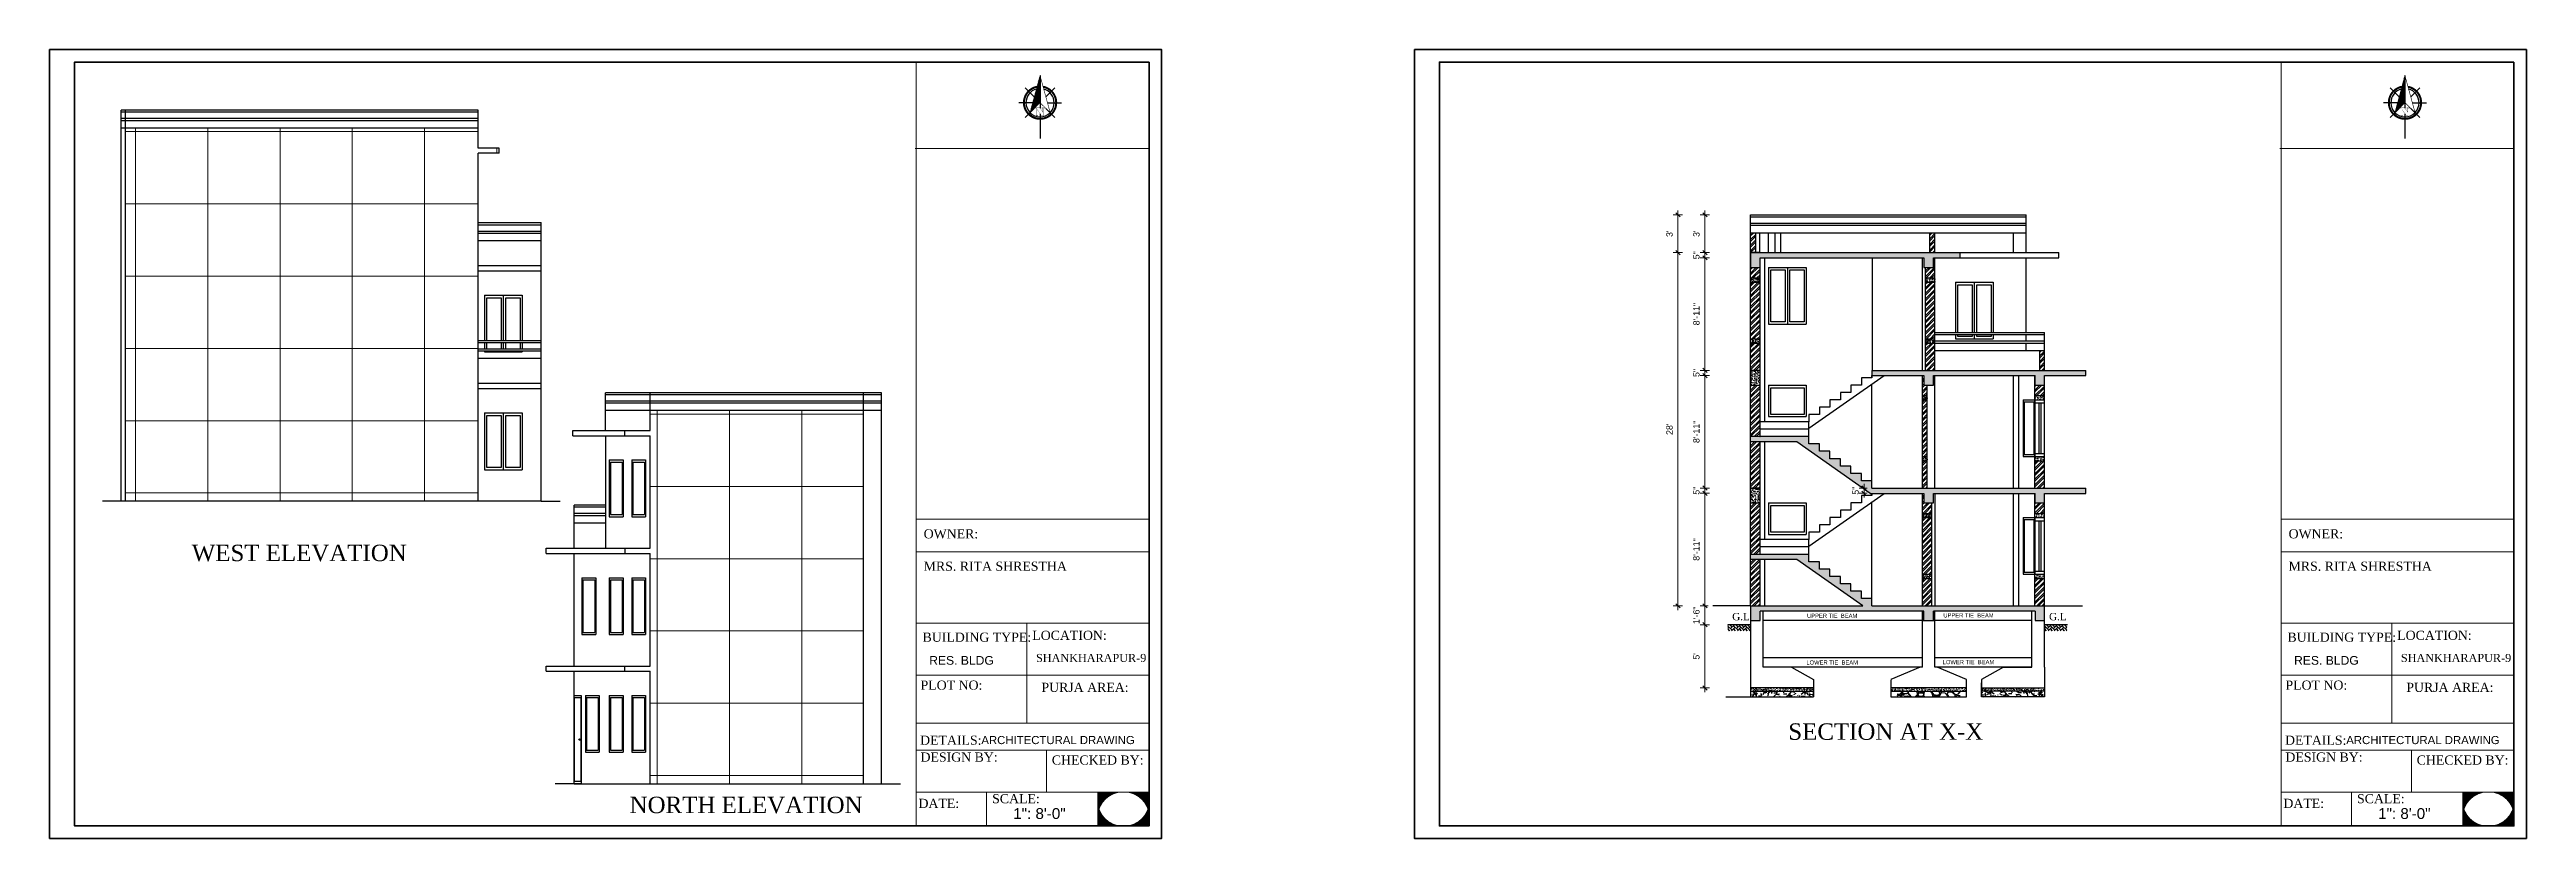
# Model space of a CAD drawing. Header units: inches. Extents: x 45643 to 70559, y -8725 to 1713.
# Drawn here: x 57982 to 60339, y -8725 to -7974 of the extents above; entities that cross this region are included whole.
import ezdxf

# ---------------------------------------------------------------- set-up
doc = ezdxf.new("R2010")
doc.units = ezdxf.units.IN
doc.header["$MEASUREMENT"] = 0
for name, color, linetype, lineweight in [('1', 7, 'Continuous', 25), ('A_hatch', 253, 'Continuous', 5), ('A_Title Text', 105, 'Continuous', 60), ('ELEVATION', 6, 'Continuous', 30), ('PARAPET', 102, 'Continuous', 20), ('REBARS', 50, 'Continuous', 20), ('Siteplan', 7, 'Continuous', 30), ('Text', 7, 'Continuous', 9)]:
    doc.layers.add(name, color=color, linetype=linetype, lineweight=lineweight)
doc.layers.add('DIMENTION', color=8, linetype='Continuous')
doc.layers.add('Normal Wall', color=7, linetype='Continuous', lineweight=35, true_color=0xffaf89)
doc.layers.add('Rear Wall', color=7, linetype='Continuous', lineweight=20, true_color=0xd4e480)
doc.styles.add('Arial', font='arial.ttf')
doc.styles.get("Standard").update_dxf_attribs({"font": 'times.ttf'})
doc.styles.add('SwissBT', font='swiss.ttf', dxfattribs={"height": 12})
doc.dimstyles.new('Sudeep', dxfattribs={"dimtxt": 6, "dimasz": 4, "dimexe": 4.5, "dimexo": 4.5, "dimgap": 5, "dimtad": 1, "dimdec": 0, "dimlunit": 4, "dimtxsty": 'Arial', "dimblk": 'OBLIQUE', "dimcen": 250, "dimdle": 4, "dimclrd": 86, "dimclre": 5, "dimclrt": 1, "dimadec": 0, "dimazin": 0, "dimtfac": 1, "dimtdec": 0, "dimtix": 1, "dimtmove": 1, "dimatfit": 3, "dimldrblk": 'OBLIQUE', "dimfxl": 4.5, "dimfxlon": 1, "dimfrac": 2, "dimlwd": 15, "dimlwe": 13, "dimarcsym": 0})
pattern_1 = [(50, (-4506.9835, -8495.823), (3.58630091, -0.31376067), [0.375, -4.125]), (355, (-4506.9835, -8495.823), (-0.69375667, 3.76096067), [0.3, -3.3]), (100.4514445, (-4506.6846, -8495.849), (2.89254423, 3.44719995), [0.31870096, -3.50571056]), (46.1842, (-4506.9835, -8494.823), (5.33620665, -0.8275964), [0.5625, -6.1875]), (96.6356355, (-4506.539, -8494.892), (4.67330973, 4.870593), [0.4780517, -5.2585688]), (351.184164, (-4506.9835, -8494.823), (4.67330973, 4.870593), [0.45, -4.95]), (21, (-4506.4835, -8495.073), (2.98453526, -2.01309445), [0.375, -4.125]), (326, (-4506.4835, -8495.073), (1.21657666, 3.62575023), [0.3, -3.3]), (71.451445, (-4506.2348, -8495.2407), (4.20111188, 1.61265576), [0.31870095, -3.50571056]), (37.5, (-4506.9835, -8495.823), (0.060799277, 1.66446927), [0, -3.26, 0, -3.35, 0, -3.3125]), (7.5, (-4506.9835, -8495.823), (1.315347687, 1.97205856), [0, -1.91, 0, -3.185, 0, -1.2625]), (327.5, (-4508.0985, -8495.823), (2.66911218, -0.11277436), [0, -1.25, 0, -3.9, 0, -5.175]), (317.5, (-4508.5985, -8495.823), (2.91593085, 0.50052491), [0, -1.625, 0, -2.59, 0, -3.675])]
pattern_2 = [(45, (-4506.9835, -8495.823), (-2.65165043, 2.65165043), []), (45, (-4505.2157, -8495.823), (-2.65165043, 2.65165043), [])]

msp = doc.modelspace()

# ---------------------------------------------------------------- texts
at = {"color": 0}
for s, p in [('OWNER:', (58813.724, -8439.474)), ('OWNER:', (60112.314, -8439.474)), ('LOCATION:', (58917.063, -8536.02)), ('LOCATION:', (60215.653, -8536.02))]:
    msp.add_text(s, height=8.7044, dxfattribs=at).set_placement(p)
at = {"char_height": 15.677, "attachment_point": 3}
for s, insert, width in [('{\\fTimes New Roman|b0|i0|c0|p18;WEST ELEVATION}', (58321.892, -8445.456), 236.13134), ('{\\fTimes New Roman|b0|i0|c0|p18;SECTION AT X-X}', (59821.809, -8615.421), 3988.77996), ('{\\fTimes New Roman|b0|i0|c0|p18;NORTH ELEVATION}', (58755.583, -8685.191), 236.13134)]:
    msp.add_mtext(s, dxfattribs=dict(at, insert=insert, width=width))
at = {"color": 0}
for s, insert, char_height, width, attachment_point in [('G.L', (59591.337, -8513.96), 7, 62.33558, 5), ('{\\fStylus BT|b0|i0|c0|p34;UPPER TIE  BEAM}', (59678.089, -8511.107), 4, 87.35586, 2), ('{\\fStylus BT|b0|i0|c0|p34;UPPER TIE  BEAM}', (59807.762, -8510.729), 4, 76.35648, 2), ('G.L', (59892.8, -8513.96), 7, 62.33558, 5), ('{\\fStylus BT|b0|i0|c0|p34;LOWER TIE  BEAM}', (59678.089, -8555.529), 4, 87.35586, 2), ('{\\fStylus BT|b0|i0|c0|p34;LOWER TIE  BEAM}', (59807.762, -8555.151), 4, 76.35648, 2)]:
    msp.add_mtext(s, dxfattribs=dict(at, insert=insert, char_height=char_height, width=width, attachment_point=attachment_point))
at = {"layer": 'Text', "color": 0}
for s, height, p in [('OWNER:', 8.7044, (58813.724, -8439.474)), ('OWNER:', 8.7044, (60112.314, -8439.474)), ('MRS. RITA SHRESTHA', 8.70441, (58813.724, -8470.278)), ('MRS. RITA SHRESTHA', 8.70441, (60112.314, -8470.278)), ('LOCATION:', 8.7044, (58917.063, -8536.02)), ('LOCATION:', 8.7044, (60215.653, -8536.02)), ('CHECKED BY:', 8.70441, (58935.626, -8654.71)), ('CHECKED BY:', 8.70441, (58935.626, -8654.71)), ('CHECKED BY:', 8.70441, (60234.217, -8654.71)), ('CHECKED BY:', 8.70441, (60234.217, -8654.71)), ('DATE:', 8.7044, (58808.765, -8695.909)), ('SCALE:', 8.7044, (58878.856, -8691.444)), ('SCALE:', 8.7044, (58878.856, -8691.444)), ('DATE:', 8.7044, (60107.356, -8695.909)), ('SCALE:', 8.7044, (60177.446, -8691.444)), ('SCALE:', 8.7044, (60177.446, -8691.444))]:
    msp.add_text(s, height=height, dxfattribs=at).set_placement(p)
at = {"layer": 'Text', "color": 0, "attachment_point": 1}
for s, insert, char_height, width in [('BUILDING TYPE:', (58812.643, -8529.101), 8.70441, 148.55507), ('BUILDING TYPE:', (58812.643, -8529.101), 8.70441, 148.55507), ('BUILDING TYPE:', (60111.234, -8529.101), 8.70441, 148.55507), ('BUILDING TYPE:', (60111.234, -8529.101), 8.70441, 148.55507), ('PLOT NO: ', (58810.741, -8574.71), 8.7044, 138.02713), ('PLOT NO: ', (58810.741, -8574.71), 8.7044, 138.02713), ('PURJA AREA:', (58925.749, -8576.817), 8.70441, 197.58209), ('PURJA AREA:', (58925.749, -8576.817), 8.70441, 197.58209), ('PLOT NO: ', (60109.331, -8574.71), 8.7044, 138.02713), ('PLOT NO: ', (60109.331, -8574.71), 8.7044, 138.02713), ('PURJA AREA:', (60224.339, -8576.817), 8.70441, 197.58209), ('PURJA AREA:', (60224.339, -8576.817), 8.70441, 197.58209), ('DETAILS: ', (58810.299, -8627.098), 8.7044, 138.02713), ('DESIGN BY:', (58810.699, -8643.15), 8.7044, 138.02713), ('DESIGN BY:', (58810.699, -8643.15), 8.7044, 138.02713), ('DETAILS: ', (60108.889, -8627.098), 8.7044, 138.02713), ('DESIGN BY:', (60109.29, -8643.15), 8.7044, 138.02713), ('DESIGN BY:', (60109.29, -8643.15), 8.7044, 138.02713)]:
    msp.add_mtext(s, dxfattribs=dict(at, insert=insert, char_height=char_height, width=width))
at = {"layer": 'Text', "color": 0, "char_height": 8.2555, "width": 163.21422, "attachment_point": 1, "style": 'SwissBT'}
for insert in [(58818.956, -8551.399), (58818.956, -8551.399), (60117.546, -8551.399), (60117.546, -8551.399)]:
    msp.add_mtext('RES. BLDG', dxfattribs=dict(at, insert=insert))
at = {"layer": 'Text', "color": 0, "linetype": 'ByBlock', "char_height": 7.67109, "attachment_point": 1}
for insert in [(58920.594, -8549.367), (60219.184, -8549.367)]:
    msp.add_mtext_dynamic_manual_height_columns('SHANKHARAPUR-9', width=381.03512, gutter_width=1.534, heights=[0], dxfattribs=dict(at, insert=insert))
at = {"layer": 'Text', "color": 0, "linetype": 'ByBlock', "char_height": 7.73955, "width": 268.53223, "attachment_point": 1, "style": 'SwissBT'}
for insert in [(58868.596, -8627.439), (60167.186, -8627.439)]:
    msp.add_mtext('ARCHITECTURAL DRAWING', dxfattribs=dict(at, insert=insert))
at = {"layer": 'Text', "color": 0, "ltscale": 0.5, "char_height": 10.3194, "width": 127.53441, "attachment_point": 1, "style": 'SwissBT'}
for insert in [(58898.937, -8696.088), (58898.937, -8696.088), (60197.527, -8696.088), (60197.527, -8696.088)]:
    msp.add_mtext('1": 8\'-0"', dxfattribs=dict(at, insert=insert))

# ---------------------------------------------------------------- blocks, each defined once
blk = doc.blocks.new('*X1197')
at = {"color": 0}
for p, q in [((144.4, -420.4), (147.6, -417.2)), ((144.6, -419.7), (147.6, -416.7)), ((144.8, -419), (147.6, -416.1)), ((145, -418.3), (147.6, -415.6)), ((145.2, -417.5), (147.6, -415.1)), ((145.4, -416.8), (147.6, -414.5)), ((145.6, -416.1), (147.6, -414)), ((145.8, -415.3), (147.6, -413.5)), ((146, -414.6), (147.6, -412.9)), ((146.2, -413.9), (147.6, -412.4)), ((146.4, -413.1), (147.6, -411.9)), ((146.6, -412.4), (147.6, -411.3)), ((146.8, -411.7), (147.6, -410.8)), ((147, -411), (147.6, -410.3)), ((147.2, -410.2), (147.6, -409.8)), ((147.4, -409.5), (147.6, -409.2)), ((147.6, -408.8), (147.6, -408.7)), ((142.8, -426.3), (147.6, -421.4)), ((143, -425.6), (147.6, -420.9)), ((143.2, -424.8), (147.6, -420.4)), ((143.4, -424.1), (147.6, -419.8)), ((143.6, -423.4), (147.6, -419.3)), ((143.8, -422.6), (147.6, -418.8)), ((144, -421.9), (147.6, -418.2)), ((144.2, -421.2), (147.6, -417.7))]:
    blk.add_line(p, q, dxfattribs=at)
blk = doc.blocks.new('NORTH_15')
for p, q in [((-13.4, 0), (2.7, 0)), ((-2.9, 2.9), (-7.4, 7.4)), ((0, 3.7), (0, 10.6)), ((2.9, 2.9), (7.4, 7.4)), ((5.5, 0), (17.8, 0)), ((-2.9, -2.9), (-7.4, -7.4)), ((0, -3.7), (0, -10.6)), ((2.9, -2.9), (7.4, -7.4))]:
    blk.add_line(p, q)
for points, const_width in [([(5, -5), (-13.4, 0), (4.9, 5), (0, 0), (5, -5)], 0.3), ([(5.9, -1.5), (6, -1.5), (6.1, -1.5), (6.1, -1.5), (6.2, -1.5), (6.2, -1.5), (6.3, -1.5), (6.3, -1.5), (6.3, -1.4), (6.3, -1.4), (6.3, -1.4), (6.3, -1.3), (6.4, -1.3), (6.4, -1.2), (6.4, -1.2), (6.4, -1.1), (6.4, -1), (6.5, -1), (6.5, -2.3), (6.4, -2.3), (6.4, -2.3), (6.4, -2.2), (6.4, -2.2), (6.4, -2.1), (6.4, -2), (6.3, -2), (6.3, -1.9), (6.3, -1.9), (6.3, -1.9), (6.3, -1.9), (6.3, -1.8), (6.2, -1.8), (6.2, -1.8), (6.1, -1.8), (6.1, -1.8), (6, -1.8), (5.9, -1.8), (2.7, -1.8), (2.7, -2.3), (2.5, -2.3), (2.5, -0.2), (4.7, 1.4), (3.1, 1.4), (3.1, 1.4), (3, 1.4), (2.9, 1.4), (2.9, 1.4), (2.8, 1.4), (2.8, 1.4), (2.8, 1.4), (2.8, 1.3), (2.7, 1.3), (2.7, 1.3), (2.7, 1.2), (2.7, 1.2), (2.7, 1.1), (2.7, 1), (2.7, 1), (2.7, 0.9), (2.7, 0.9), (2.5, 0.9), (2.5, 2.2), (2.7, 2.2), (2.7, 2.2), (2.7, 2.1), (2.7, 2), (2.7, 2), (2.7, 1.9), (2.7, 1.9), (2.7, 1.8), (2.7, 1.8), (2.7, 1.8), (2.8, 1.7), (2.8, 1.7), (2.8, 1.7), (2.9, 1.7), (2.9, 1.7), (3, 1.7), (3.1, 1.7), (3.1, 1.7), (6.5, 1.7), (6.5, 0.8), (3.3, -1.5), (5.9, -1.5), (5.9, -1.5)], 0.1)]:
    blk.add_lwpolyline(points, dxfattribs=dict(const_width=const_width))
at = {"const_width": 1}
for points in [[(0, -8, 1), (0, 8, 0.359415), (-7.9, 1.5, 1)], [(-7.9, -1.5, 0.359415), (0, -8, 1)]]:
    blk.add_lwpolyline(points, format="xyb", dxfattribs=at)
for start, end in [(90, 164.973), (270, 90), (195.027, 270)]:
    blk.add_arc((0, 0), 7, start, end)
at = {"rotation": 90}
blk.add_blockref('*X1197', (-421.9, -147.6), dxfattribs=at)
blk = doc.blocks.new('A$C0BDB7EE9')
at = {"layer": 'Siteplan', "xscale": 2.999999999999779, "yscale": 2.999999999999779, "zscale": 2.999999999999779, "rotation": 247.8612575918487}
blk.add_blockref('NORTH_15', (20.2, 49.5), dxfattribs=at)
blk = doc.blocks.new('A$C327B4BBD')
at = {"layer": 'DIMENTION', "ltscale": 0.3, "xscale": 1.171875000000082, "yscale": 1.171875000000082, "zscale": 1.171875000000082, "rotation": 112.1387424081494}
blk.add_blockref('A$C0BDB7EE9', (16.1, 0), dxfattribs=at)
blk = doc.blocks.new('_Oblique')
at = {"color": 0, "linetype": 'ByBlock', "lineweight": -2}
blk.add_line((-0.5, -0.5), (0.5, 0.5), dxfattribs=at)
blk = doc.blocks.new('*D1344')
at = {"layer": 'A_Title Text', "color": 5, "lineweight": 13, "transparency": 16777216}
for p, q in [((59561.5, -8521.6), (59552.5, -8521.6)), ((59561.5, -8581.8), (59552.5, -8581.8))]:
    blk.add_line(p, q, dxfattribs=at)
at = {"layer": 'A_Title Text', "color": 86, "lineweight": 15, "transparency": 16777216}
blk.add_line((59557, -8585.8), (59557, -8517.6), dxfattribs=at)
at = {"layer": 'Defpoints', "color": 0, "transparency": 16777216}
for p in [(59557, -8521.6), (59600.5, -8521.6), (59600.5, -8581.8)]:
    blk.add_point(p, dxfattribs=at)
at = {"layer": 'A_Title Text', "color": 86, "lineweight": 15, "transparency": 16777216, "xscale": 4, "yscale": 4, "zscale": 4}
for p, rotation in [((59557, -8521.6), 90), ((59557, -8581.8), 270)]:
    blk.add_blockref('_Oblique', p, dxfattribs=dict(at, rotation=rotation))
at = {"layer": 'A_Title Text', "color": 1, "transparency": 16777216, "insert": (59548.9, -8551.7), "char_height": 6, "attachment_point": 5, "rotation": 90, "style": 'Arial'}
blk.add_mtext("5'", dxfattribs=at)
blk = doc.blocks.new('*D1345')
at = {"layer": 'A_Title Text', "color": 5, "lineweight": 13, "transparency": 16777216}
for p, q in [((59560, -8503.6), (59552.5, -8503.6)), ((59561.5, -8521.6), (59552.5, -8521.6))]:
    blk.add_line(p, q, dxfattribs=at)
at = {"layer": 'A_Title Text', "color": 86, "lineweight": 15, "transparency": 16777216}
for p, q in [((59557, -8503.6), (59557, -8499.6)), ((59557, -8521.6), (59557, -8503.6)), ((59557, -8521.6), (59557, -8525.6))]:
    blk.add_line(p, q, dxfattribs=at)
at = {"layer": 'Defpoints', "color": 0, "transparency": 16777216}
for p in [(59557, -8503.6), (59564.5, -8503.6), (59600.5, -8521.6)]:
    blk.add_point(p, dxfattribs=at)
at = {"layer": 'A_Title Text', "color": 86, "lineweight": 15, "transparency": 16777216, "xscale": 4, "yscale": 4, "zscale": 4}
for p, rotation in [((59557, -8503.6), 270), ((59557, -8521.6), 90)]:
    blk.add_blockref('_Oblique', p, dxfattribs=dict(at, rotation=rotation))
at = {"layer": 'A_Title Text', "color": 1, "transparency": 16777216, "insert": (59548.9, -8512.6), "char_height": 6, "attachment_point": 5, "rotation": 90, "style": 'Arial'}
blk.add_mtext('1\'-6"', dxfattribs=at)
blk = doc.blocks.new('*D1346')
at = {"layer": 'A_Title Text', "color": 86, "lineweight": 15, "transparency": 16777216}
for p, q in [((59708.4, -8391.6), (59708.4, -8387.6)), ((59708.4, -8391.6), (59708.4, -8396.6)), ((59708.4, -8396.6), (59708.4, -8400.6))]:
    blk.add_line(p, q, dxfattribs=at)
at = {"layer": 'A_Title Text', "color": 5, "lineweight": 13, "transparency": 16777216}
for p, q in [((59711.4, -8391.6), (59703.9, -8391.6)), ((59711.4, -8396.6), (59703.9, -8396.6))]:
    blk.add_line(p, q, dxfattribs=at)
at = {"layer": 'Defpoints', "color": 0, "transparency": 16777216}
for p in [(59708.4, -8396.6), (59715.9, -8391.6), (59715.9, -8396.6)]:
    blk.add_point(p, dxfattribs=at)
at = {"layer": 'A_Title Text', "color": 86, "lineweight": 15, "transparency": 16777216, "xscale": 4, "yscale": 4, "zscale": 4}
for p, rotation in [((59708.4, -8391.6), 270), ((59708.4, -8396.6), 90)]:
    blk.add_blockref('_Oblique', p, dxfattribs=dict(at, rotation=rotation))
at = {"layer": 'A_Title Text', "color": 1, "transparency": 16777216, "insert": (59700.4, -8394.1), "char_height": 6, "attachment_point": 5, "rotation": 90, "style": 'Arial'}
blk.add_mtext('5"', dxfattribs=at)
blk = doc.blocks.new('*D1347')
at = {"layer": 'A_Title Text', "color": 86, "lineweight": 15, "transparency": 16777216}
for p, q in [((59557, -8391.6), (59557, -8387.6)), ((59557, -8396.6), (59557, -8391.6)), ((59557, -8396.6), (59557, -8400.6))]:
    blk.add_line(p, q, dxfattribs=at)
at = {"layer": 'A_Title Text', "color": 5, "lineweight": 13, "transparency": 16777216}
for p, q in [((59561.5, -8391.6), (59552.5, -8391.6)), ((59561.5, -8396.6), (59552.5, -8396.6))]:
    blk.add_line(p, q, dxfattribs=at)
at = {"layer": 'Defpoints', "color": 0, "transparency": 16777216}
for p in [(59557, -8391.6), (59715.9, -8391.6), (59715.9, -8396.6)]:
    blk.add_point(p, dxfattribs=at)
at = {"layer": 'A_Title Text', "color": 86, "lineweight": 15, "transparency": 16777216, "xscale": 4, "yscale": 4, "zscale": 4}
for p, rotation in [((59557, -8391.6), 270), ((59557, -8396.6), 90)]:
    blk.add_blockref('_Oblique', p, dxfattribs=dict(at, rotation=rotation))
at = {"layer": 'A_Title Text', "color": 1, "transparency": 16777216, "insert": (59548.9, -8394.1), "char_height": 6, "attachment_point": 5, "rotation": 90, "style": 'Arial'}
blk.add_mtext('5"', dxfattribs=at)
blk = doc.blocks.new('*D1348')
at = {"layer": 'A_Title Text', "color": 5, "lineweight": 13, "transparency": 16777216}
for p, q in [((59561.5, -8284.6), (59552.5, -8284.6)), ((59561.5, -8391.6), (59552.5, -8391.6))]:
    blk.add_line(p, q, dxfattribs=at)
at = {"layer": 'A_Title Text', "color": 86, "lineweight": 15, "transparency": 16777216}
blk.add_line((59557, -8395.6), (59557, -8280.6), dxfattribs=at)
at = {"layer": 'Defpoints', "color": 0, "transparency": 16777216}
for p in [(59557, -8284.6), (59715.9, -8284.6), (59715.9, -8391.6)]:
    blk.add_point(p, dxfattribs=at)
at = {"layer": 'A_Title Text', "color": 86, "lineweight": 15, "transparency": 16777216, "xscale": 4, "yscale": 4, "zscale": 4}
for p, rotation in [((59557, -8284.6), 90), ((59557, -8391.6), 270)]:
    blk.add_blockref('_Oblique', p, dxfattribs=dict(at, rotation=rotation))
at = {"layer": 'A_Title Text', "color": 1, "transparency": 16777216, "insert": (59548.9, -8338.1), "char_height": 6, "attachment_point": 5, "rotation": 90, "style": 'Arial'}
blk.add_mtext('8\'-11"', dxfattribs=at)
blk = doc.blocks.new('*D1349')
at = {"layer": 'A_Title Text', "color": 5, "lineweight": 13, "transparency": 16777216}
for p, q in [((59561.5, -8279.6), (59552.5, -8279.6)), ((59561.5, -8284.6), (59552.5, -8284.6))]:
    blk.add_line(p, q, dxfattribs=at)
at = {"layer": 'A_Title Text', "color": 86, "lineweight": 15, "transparency": 16777216}
for p, q in [((59557, -8279.6), (59557, -8275.6)), ((59557, -8284.6), (59557, -8279.6)), ((59557, -8284.6), (59557, -8288.6))]:
    blk.add_line(p, q, dxfattribs=at)
at = {"layer": 'Defpoints', "color": 0, "transparency": 16777216}
for p in [(59557, -8279.6), (59715.9, -8279.6), (59715.9, -8284.6)]:
    blk.add_point(p, dxfattribs=at)
at = {"layer": 'A_Title Text', "color": 86, "lineweight": 15, "transparency": 16777216, "xscale": 4, "yscale": 4, "zscale": 4}
for p, rotation in [((59557, -8279.6), 270), ((59557, -8284.6), 90)]:
    blk.add_blockref('_Oblique', p, dxfattribs=dict(at, rotation=rotation))
at = {"layer": 'A_Title Text', "color": 1, "transparency": 16777216, "insert": (59548.9, -8282.1), "char_height": 6, "attachment_point": 5, "rotation": 90, "style": 'Arial'}
blk.add_mtext('5"', dxfattribs=at)
blk = doc.blocks.new('*D1350')
at = {"layer": 'A_Title Text', "color": 5, "lineweight": 13, "transparency": 16777216}
for p, q in [((59561.5, -8172.6), (59552.5, -8172.6)), ((59561.5, -8279.6), (59552.5, -8279.6))]:
    blk.add_line(p, q, dxfattribs=at)
at = {"layer": 'A_Title Text', "color": 86, "lineweight": 15, "transparency": 16777216}
blk.add_line((59557, -8283.6), (59557, -8168.6), dxfattribs=at)
at = {"layer": 'Defpoints', "color": 0, "transparency": 16777216}
for p in [(59557, -8172.6), (59609.5, -8172.6), (59715.9, -8279.6)]:
    blk.add_point(p, dxfattribs=at)
at = {"layer": 'A_Title Text', "color": 86, "lineweight": 15, "transparency": 16777216, "xscale": 4, "yscale": 4, "zscale": 4}
for p, rotation in [((59557, -8172.6), 90), ((59557, -8279.6), 270)]:
    blk.add_blockref('_Oblique', p, dxfattribs=dict(at, rotation=rotation))
at = {"layer": 'A_Title Text', "color": 1, "transparency": 16777216, "insert": (59548.9, -8226.1), "char_height": 6, "attachment_point": 5, "rotation": 90, "style": 'Arial'}
blk.add_mtext('8\'-11"', dxfattribs=at)
blk = doc.blocks.new('*D1351')
at = {"layer": 'A_Title Text', "color": 5, "lineweight": 13, "transparency": 16777216}
for p, q in [((59561.5, -8167.6), (59552.5, -8167.6)), ((59561.5, -8172.6), (59552.5, -8172.6))]:
    blk.add_line(p, q, dxfattribs=at)
at = {"layer": 'A_Title Text', "color": 86, "lineweight": 15, "transparency": 16777216}
for p, q in [((59557, -8167.6), (59557, -8163.6)), ((59557, -8172.6), (59557, -8167.6)), ((59557, -8172.6), (59557, -8176.6))]:
    blk.add_line(p, q, dxfattribs=at)
at = {"layer": 'Defpoints', "color": 0, "transparency": 16777216}
for p in [(59557, -8167.6), (59600.5, -8167.6), (59609.5, -8172.6)]:
    blk.add_point(p, dxfattribs=at)
at = {"layer": 'A_Title Text', "color": 86, "lineweight": 15, "transparency": 16777216, "xscale": 4, "yscale": 4, "zscale": 4}
for p, rotation in [((59557, -8167.6), 270), ((59557, -8172.6), 90)]:
    blk.add_blockref('_Oblique', p, dxfattribs=dict(at, rotation=rotation))
at = {"layer": 'A_Title Text', "color": 1, "transparency": 16777216, "insert": (59548.9, -8170.1), "char_height": 6, "attachment_point": 5, "rotation": 90, "style": 'Arial'}
blk.add_mtext('5"', dxfattribs=at)
blk = doc.blocks.new('*D1352')
at = {"layer": 'A_Title Text', "color": 86, "lineweight": 15, "transparency": 16777216}
blk.add_line((59557, -8171.6), (59557, -8127.6), dxfattribs=at)
at = {"layer": 'A_Title Text', "color": 5, "lineweight": 13, "transparency": 16777216}
for p, q in [((59561.5, -8131.6), (59552.5, -8131.6)), ((59561.5, -8167.6), (59552.5, -8167.6))]:
    blk.add_line(p, q, dxfattribs=at)
at = {"layer": 'Defpoints', "color": 0, "transparency": 16777216}
for p in [(59557, -8131.6), (59600.5, -8131.6), (59600.5, -8167.6)]:
    blk.add_point(p, dxfattribs=at)
at = {"layer": 'A_Title Text', "color": 86, "lineweight": 15, "transparency": 16777216, "xscale": 4, "yscale": 4, "zscale": 4}
for p, rotation in [((59557, -8131.6), 90), ((59557, -8167.6), 270)]:
    blk.add_blockref('_Oblique', p, dxfattribs=dict(at, rotation=rotation))
at = {"layer": 'A_Title Text', "color": 1, "transparency": 16777216, "insert": (59548.9, -8149.6), "char_height": 6, "attachment_point": 5, "rotation": 90, "style": 'Arial'}
blk.add_mtext("3'", dxfattribs=at)
blk = doc.blocks.new('*D1342')
at = {"layer": 'A_Title Text', "color": 5, "lineweight": 13, "transparency": 16777216}
for p, q in [((59535.8, -8167.6), (59526.8, -8167.6)), ((59535.8, -8503.6), (59526.8, -8503.6))]:
    blk.add_line(p, q, dxfattribs=at)
at = {"layer": 'A_Title Text', "color": 86, "lineweight": 15, "transparency": 16777216}
blk.add_line((59531.3, -8507.6), (59531.3, -8163.6), dxfattribs=at)
at = {"layer": 'Defpoints', "color": 0, "transparency": 16777216}
for p in [(59531.3, -8167.6), (59600.5, -8167.6), (59564.5, -8503.6)]:
    blk.add_point(p, dxfattribs=at)
at = {"layer": 'A_Title Text', "color": 86, "lineweight": 15, "transparency": 16777216, "xscale": 4, "yscale": 4, "zscale": 4}
for p, rotation in [((59531.3, -8167.6), 90), ((59531.3, -8503.6), 270)]:
    blk.add_blockref('_Oblique', p, dxfattribs=dict(at, rotation=rotation))
at = {"layer": 'A_Title Text', "color": 1, "transparency": 16777216, "insert": (59523.3, -8335.6), "char_height": 6, "attachment_point": 5, "rotation": 90, "style": 'Arial'}
blk.add_mtext("28'", dxfattribs=at)
blk = doc.blocks.new('*D1343')
at = {"layer": 'A_Title Text', "color": 86, "lineweight": 15, "transparency": 16777216}
blk.add_line((59531.3, -8171.6), (59531.3, -8127.6), dxfattribs=at)
at = {"layer": 'A_Title Text', "color": 5, "lineweight": 13, "transparency": 16777216}
for p, q in [((59535.8, -8131.6), (59526.8, -8131.6)), ((59535.8, -8167.6), (59526.8, -8167.6))]:
    blk.add_line(p, q, dxfattribs=at)
at = {"layer": 'Defpoints', "color": 0, "transparency": 16777216}
for p in [(59531.3, -8131.6), (59600.5, -8131.6), (59600.5, -8167.6)]:
    blk.add_point(p, dxfattribs=at)
at = {"layer": 'A_Title Text', "color": 86, "lineweight": 15, "transparency": 16777216, "xscale": 4, "yscale": 4, "zscale": 4}
for p, rotation in [((59531.3, -8131.6), 90), ((59531.3, -8167.6), 270)]:
    blk.add_blockref('_Oblique', p, dxfattribs=dict(at, rotation=rotation))
at = {"layer": 'A_Title Text', "color": 1, "transparency": 16777216, "insert": (59523.3, -8149.6), "char_height": 6, "attachment_point": 5, "rotation": 90, "style": 'Arial'}
blk.add_mtext("3'", dxfattribs=at)
blk = doc.blocks.new('*D1353')
at = {"layer": 'A_Title Text', "color": 5, "lineweight": 13, "transparency": 16777216}
for p, q in [((59561.5, -8396.6), (59552.5, -8396.6)), ((59560, -8503.6), (59552.5, -8503.6))]:
    blk.add_line(p, q, dxfattribs=at)
at = {"layer": 'A_Title Text', "color": 86, "lineweight": 15, "transparency": 16777216}
blk.add_line((59557, -8392.6), (59557, -8507.6), dxfattribs=at)
at = {"layer": 'Defpoints', "color": 0, "transparency": 16777216}
for p in [(59715.9, -8396.6), (59557, -8503.6), (59564.5, -8503.6)]:
    blk.add_point(p, dxfattribs=at)
at = {"layer": 'A_Title Text', "color": 86, "lineweight": 15, "transparency": 16777216, "xscale": 4, "yscale": 4, "zscale": 4}
for p, rotation in [((59557, -8396.6), 90), ((59557, -8503.6), 270)]:
    blk.add_blockref('_Oblique', p, dxfattribs=dict(at, rotation=rotation))
at = {"layer": 'A_Title Text', "color": 1, "transparency": 16777216, "insert": (59548.9, -8450.1), "char_height": 6, "attachment_point": 5, "rotation": 90, "style": 'Arial'}
blk.add_mtext('8\'-11"', dxfattribs=at)

# ---------------------------------------------------------------- dimensions: what is measured, and where the dimension line sits
at = {"layer": 'A_Title Text'}
for base, p1, p2, picture, middle in [((59531.328, -8131.646), (59600.462, -8167.646), (59600.462, -8131.646), '*D1343', (59523.263, -8149.646)), ((59556.968, -8131.646), (59600.462, -8167.646), (59600.462, -8131.646), '*D1352', (59548.902, -8149.646)), ((59531.328, -8167.646), (59564.462, -8503.646), (59600.462, -8167.646), '*D1342', (59523.265, -8335.646)), ((59556.968, -8172.646), (59715.909, -8279.646), (59609.475, -8172.646), '*D1350', (59548.904, -8226.146)), ((59556.968, -8167.646), (59609.475, -8172.646), (59600.462, -8167.646), '*D1351', (59548.917, -8170.146)), ((59556.968, -8284.646), (59715.909, -8391.646), (59715.909, -8284.646), '*D1348', (59548.904, -8338.146)), ((59556.968, -8279.646), (59715.909, -8284.646), (59715.909, -8279.646), '*D1349', (59548.917, -8282.146)), ((59556.968, -8391.646), (59715.909, -8396.646), (59715.909, -8391.646), '*D1347', (59548.917, -8394.146)), ((59708.414, -8396.646), (59715.909, -8391.646), (59715.909, -8396.646), '*D1346', (59700.363, -8394.146)), ((59556.968, -8503.646), (59715.909, -8396.646), (59564.462, -8503.646), '*D1353', (59548.904, -8450.146)), ((59556.968, -8503.646), (59600.462, -8521.646), (59564.462, -8503.646), '*D1345', (59548.904, -8512.646)), ((59556.968, -8521.646), (59600.462, -8581.763), (59600.462, -8521.646), '*D1344', (59548.917, -8551.705))]:
    dim = msp.add_linear_dim(base=base, p1=p1, p2=p2, angle=90, dimstyle='Sudeep', dxfattribs=at)
    dim.commit()
    dim.dimension.update_dxf_attribs({"geometry": picture, "text_midpoint": middle})

# ---------------------------------------------------------------- hatches: boundary and pattern name
at = {"ltscale": 5}
h = msp.add_hatch(dxfattribs=at)
h.set_pattern_fill('AR-HBONE', color=1, scale=0.5, style=0)
h.set_pattern_definition([(135, (1322554.7376, 755937.7041), (-2e-16, 2.8284271247), [6, -2]), (45, (1322553.3234, 755939.1183), (-2e-16, 2.8284271247), [6, -2])])
h.paths.add_polyline_path([(59599.885, -8527.347), (59599.885, -8521.698), (59578.917, -8521.698), (59578.917, -8527.347)])
h = msp.add_hatch(dxfattribs=at)
h.set_pattern_fill('AR-HBONE', color=1, scale=0.5, style=0)
h.set_pattern_definition([(135, (1322856.2004, 755937.7041), (-2e-16, 2.8284271247), [6, -2]), (45, (1322854.7862, 755939.1183), (-2e-16, 2.8284271247), [6, -2])])
h.paths.add_polyline_path([(59901.348, -8527.347), (59901.348, -8521.698), (59880.38, -8521.698), (59880.38, -8527.347)])
at = {"ltscale": 2}
h = msp.add_hatch(dxfattribs=at)
h.set_pattern_fill('GRAVEL', color=256, scale=15, angle=190, style=0)
h.set_pattern_definition([(58.0128, (-1452600.1218, 728484.9396), (94.7343967672, 153.7868431904), [2.01804, -199.78632]), (14.9697, (-1452599.05275, 728486.6512), (-174.66071105328, -46.02866260027), [3.46302, -342.838875]), (322.5104, (-1452595.70725, 728487.5458), (-176.37299775036, 136.44620490463), [2.44182, -241.74048]), (97.2737, (-1452590.5973, 728492.2546), (37.32239659984, -298.04704255352), [3.15357, -312.20337]), (122.8337, (-1452590.9966, 728495.3828), (105.11739043398, -164.24170341073), [3.092325, -306.140595]), (187.2737, (-1452592.67325, 728497.98115), (298.04704255352, 37.32239659984), [3.15357, -312.20337]), (227.6942, (-1452595.80144, 728497.5819), (165.99041868967, 181.58243499421), [4.170435, -412.872735]), (262.2553, (-1452598.6085, 728494.4976), (-46.10108424074, -343.21958951057), [3.93732, -389.794815]), (311.4296, (-1452599.1391, 728490.5962), (152.03843371426, -171.1996357482), [3.16425, -313.261095]), (5.2364, (-1452597.0453, 728488.2237), (-165.0979938362, -13.8799605653), [3.61248, -177.011445]), (52.3974, (-1452593.4479, 728488.5534), (148.61357544232, 193.74985340929), [4.67172, -462.500625]), (328.8141, (-1452605.2478, 728489.8237), (119.033186589, -70.3995917529), [1.594515, -157.85766]), (1.4692, (-1452603.88365, 728488.998), (-197.24695243407, -4.31704073908), [3.033555, -300.322665]), (55, (-1452600.851, 728489.076), (-2.60472347, 14.772120866), [2.121315, -19.09188]), (33.1986, (-1452599.5045, 728487.4855), (-68.6511287154, -42.5678647908), [1.14237, -113.094225]), (121.8014, (-1452598.5486, 728488.111), (22.5862836792, -41.7116304866), [1.615545, -79.16193]), (220.9638, (-1452599.4, 728489.484), (-39.1068678716, -37.358432121), [2.623935, -84.840345]), (351.5651, (-1452601.3813, 728487.764), (-32.148957516, 9.562646245), [1.897365, -45.536805]), (206.3895, (-1452589.9807, 728489.6217), (-139.907046421, -70.36347357047), [2.658, -263.142675]), (260.3462, (-1452592.3618, 728488.4403), (30.43644009667, 172.9121890753), [2.229915, -220.76112]), (123.1986, (-1452600.8604, 728484.8094), (42.5678647908, -68.6511287154), [2.284725, -111.95187]), (173.6105, (-1452602.1114, 728486.7212), (155.53534443324, -18.26900881785), [2.658, -263.142675]), (169.444, (-1452591.5957, 728498.7804), (79.0700436256, -16.5205553195), [2.5632, -125.59686]), (124.7751, (-1452594.1155, 728499.25), (102.5124243226, -149.46973681475), [2.14767, -212.619645]), (256.8014, (-1452603.6128, 728499.5554), (-16.5206395439, -79.0700262793), [2.284725, -111.95187]), (207.354, (-1452604.1345, 728497.33105), (181.6186653239, 92.94978387176), [2.514465, -248.93136]), (259.444, (-1452596.3745, 728500.8317), (16.5205553195, 79.0700436256), [1.2816, -126.87846]), (291.3099, (-1452602.7265, 728499.7117), (25.1909739366, -56.4837597954), [0.76485, -75.720435]), (355.9638, (-1452602.4485, 728498.999), (-46.921074556, 6.957918181), [3.092325, -58.75425]), (16.009, (-1452599.3639, 728498.7815), (-145.11643838505, -40.8193322142), [2.86575, -283.708845]), (133.6901, (-1452599.6343, 728490.8135), (19.981580187, -26.939499917), [2.16333, -51.919935]), (183.1572, (-1452601.1287, 728492.37775), (-256.33543380744, -14.73593291568), [3.77691, -373.913445]), (250.9454, (-1452604.8999, 728492.1697), (40.8554059258, 113.8237104781), [1.54434, -152.89011]), (280, (-1452605.404, 728490.71), (17.37683896, -12.16739363), [0.9, -14.1]), (310.2564, (-1452598.9903, 728498.3904), (-77.3214546999, 92.98597300296), [2.08386, -206.3028]), (238.0128, (-1452597.6437, 728496.8001), (-94.7343967672, -153.7868431904), [4.03608, -197.76828]), (190, (-1452599.782, 728493.377), (-12.16739363, -17.37683896), [3.9, -11.1]), (155.3048, (-1452603.6225, 728492.6996), (165.95415922567, -77.35772955197), [2.37171, -234.79911]), (84.0546, (-1452605.7773, 728493.6905), (4.35322367, 61.6931894283), [2.18403, -107.01762]), (37.646, (-1452605.55103, 728495.86276), (254.6229009311, 197.21099660573), [3.555975, -352.04211]), (5.4261, (-1452602.7354, 728498.0347), (194.64222920843, 19.08935660198), [3.761985, -372.43611])])
h.paths.add_polyline_path([(59660.462, -8584.763), (59600.462, -8584.763), (59600.462, -8590.082), (59660.462, -8590.082)])
h = msp.add_hatch(dxfattribs=at)
h.set_pattern_fill('GRAVEL', color=256, scale=15, angle=190, style=0)
h.set_pattern_definition([(121.9872, (57710.3131, -3891.6165), (-94.73439677, 153.7868432), [2.01804, -199.78632]), (165.0303, (57709.2441, -3889.9049), (174.66071105, -46.0286626), [3.46302, -342.838875]), (217.4896, (57705.8986, -3889.0103), (176.37299775, 136.4462049), [2.44182, -241.74048]), (82.7263, (57700.7887, -3884.3015), (-37.3223966, -298.04704255), [3.15357, -312.20337]), (57.1663, (57701.18795, -3881.1733), (-105.11739043, -164.24170341), [3.092325, -306.140595]), (352.7263, (57702.8646, -3878.57495), (-298.04704255, 37.3223966), [3.15357, -312.20337]), (312.3058, (57705.9928, -3878.9742), (-165.99041869, 181.582434994), [4.170435, -412.872735]), (277.7447, (57708.7999, -3882.0585), (46.10108424, -343.21958951), [3.93732, -389.794815]), (228.5704, (57709.33046, -3885.9599), (-152.03843371, -171.19963575), [3.16425, -313.261095]), (174.7636, (57707.2367, -3888.3324), (165.09799384, -13.87996057), [3.61248, -177.011445]), (127.6026, (57703.6393, -3888.0027), (-148.613575442, 193.74985341), [4.67172, -462.500625]), (211.1859, (57715.4391, -3886.7324), (-119.0331866, -70.39959175), [1.594515, -157.85766]), (178.5308, (57714.075, -3887.5581), (197.24695243, -4.31704074), [3.033555, -300.322665]), (125, (57711.042, -3887.48), (2.604723, 14.77212), [2.121315, -19.09188]), (146.8014, (57709.6958, -3889.0706), (68.6511287, -42.5678648), [1.14237, -113.094225]), (58.1986, (57708.74, -3888.4451), (-22.5862837, -41.7116305), [1.615545, -79.16193]), (319.0362, (57709.5913, -3887.072), (39.1068679, -37.3584321), [2.623935, -84.840345]), (188.4349, (57711.5727, -3888.7923), (32.1489575, 9.5626462), [1.897365, -45.536805]), (333.6105, (57700.1721, -3886.9344), (139.90704642, -70.36347357), [2.658, -263.142675]), (279.6538, (57702.5531, -3888.1158), (-30.4364401, 172.91218908), [2.229915, -220.76112]), (56.8014, (57711.0517, -3891.7467), (-42.5678648, -68.6511287), [2.284725, -111.95187]), (6.3895, (57712.3027, -3889.8349), (-155.53534443, -18.26900882), [2.658, -263.142675]), (10.556, (57701.787, -3877.7757), (-79.0700436, -16.5205553), [2.5632, -125.59686]), (55.2249, (57704.3069, -3877.3061), (-102.51242432, -149.46973681), [2.14767, -212.619645]), (283.1986, (57713.8042, -3877.0007), (16.52063954, -79.0700263), [2.284725, -111.95187]), (332.646, (57714.32585, -3879.22505), (-181.61866532, 92.94978387), [2.514465, -248.93136]), (280.556, (57706.5659, -3875.7244), (-16.5205553, 79.0700436), [1.2816, -126.87846]), (248.6901, (57712.918, -3876.8444), (-25.190974, -56.4837598), [0.76485, -75.720435]), (184.0362, (57712.64, -3877.557), (46.9210746, 6.9579182), [3.092325, -58.75425]), (163.991, (57709.55524, -3877.7746), (145.11643839, -40.81933221), [2.86575, -283.708845]), (46.3099, (57709.8257, -3885.7426), (-19.9815802, -26.9395), [2.16333, -51.919935]), (356.8428, (57711.32006, -3884.17835), (256.33543381, -14.735932916), [3.77691, -373.913445]), (289.0546, (57715.0912, -3884.3864), (-40.85540593, 113.82371048), [1.54434, -152.89011]), (260, (57715.595, -3885.846), (-17.37684, -12.167394), [0.9, -14.1]), (229.7436, (57709.1817, -3878.1657), (77.3214547, 92.985973), [2.08386, -206.3028]), (301.9872, (57707.835, -3879.756), (94.73439677, -153.7868432), [4.03608, -197.76828]), (350, (57709.973, -3883.18), (12.167394, -17.37684), [3.9, -11.1]), (24.6952, (57713.8138, -3883.8565), (-165.95415923, -77.35772955), [2.37171, -234.79911]), (95.9454, (57715.9686, -3882.8656), (-4.3532237, 61.6931894), [2.18403, -107.01762]), (142.354, (57715.7424, -3880.69334), (-254.62290093, 197.210996606), [3.555975, -352.04211]), (174.5739, (57712.9268, -3878.5214), (-194.64222921, 19.0893566), [3.761985, -372.43611])])
h.paths.add_polyline_path([(59799.777, -8584.682), (59739.777, -8584.682), (59739.777, -8590), (59799.777, -8590)])
h = msp.add_hatch(dxfattribs=at)
h.set_pattern_fill('GRAVEL', color=256, scale=15, angle=190, style=0)
h.set_pattern_definition([(121.9872, (57710.3131, -3891.7334), (-94.73439677, 153.7868432), [2.01804, -199.78632]), (165.0303, (57709.2441, -3890.0217), (174.66071105, -46.0286626), [3.46302, -342.838875]), (217.4896, (57705.8986, -3889.1272), (176.37299775, 136.4462049), [2.44182, -241.74048]), (82.7263, (57700.7887, -3884.4183), (-37.3223966, -298.04704255), [3.15357, -312.20337]), (57.1663, (57701.18795, -3881.2901), (-105.11739043, -164.24170341), [3.092325, -306.140595]), (352.7263, (57702.8646, -3878.6918), (-298.04704255, 37.3223966), [3.15357, -312.20337]), (312.3058, (57705.9928, -3879.0911), (-165.99041869, 181.582434994), [4.170435, -412.872735]), (277.7447, (57708.7999, -3882.1754), (46.10108424, -343.21958951), [3.93732, -389.794815]), (228.5704, (57709.33046, -3886.0768), (-152.03843371, -171.19963575), [3.16425, -313.261095]), (174.7636, (57707.2367, -3888.4492), (165.09799384, -13.87996057), [3.61248, -177.011445]), (127.6026, (57703.6393, -3888.11956), (-148.613575442, 193.74985341), [4.67172, -462.500625]), (211.1859, (57715.4391, -3886.8493), (-119.0331866, -70.39959175), [1.594515, -157.85766]), (178.5308, (57714.075, -3887.67495), (197.24695243, -4.31704074), [3.033555, -300.322665]), (125, (57711.042, -3887.597), (2.604723, 14.77212), [2.121315, -19.09188]), (146.8014, (57709.6958, -3889.1875), (68.6511287, -42.5678648), [1.14237, -113.094225]), (58.1986, (57708.74, -3888.562), (-22.5862837, -41.7116305), [1.615545, -79.16193]), (319.0362, (57709.5913, -3887.189), (39.1068679, -37.3584321), [2.623935, -84.840345]), (188.4349, (57711.5727, -3888.909), (32.1489575, 9.5626462), [1.897365, -45.536805]), (333.6105, (57700.1721, -3887.0513), (139.90704642, -70.36347357), [2.658, -263.142675]), (279.6538, (57702.5531, -3888.2327), (-30.4364401, 172.91218908), [2.229915, -220.76112]), (56.8014, (57711.0517, -3891.8636), (-42.5678648, -68.6511287), [2.284725, -111.95187]), (6.3895, (57712.3027, -3889.9518), (-155.53534443, -18.26900882), [2.658, -263.142675]), (10.556, (57701.787, -3877.8925), (-79.0700436, -16.5205553), [2.5632, -125.59686]), (55.2249, (57704.3069, -3877.423), (-102.51242432, -149.46973681), [2.14767, -212.619645]), (283.1986, (57713.8042, -3877.1175), (16.52063954, -79.0700263), [2.284725, -111.95187]), (332.646, (57714.32585, -3879.3419), (-181.61866532, 92.94978387), [2.514465, -248.93136]), (280.556, (57706.5659, -3875.8412), (-16.5205553, 79.0700436), [1.2816, -126.87846]), (248.6901, (57712.918, -3876.9612), (-25.190974, -56.4837598), [0.76485, -75.720435]), (184.0362, (57712.64, -3877.6738), (46.9210746, 6.9579182), [3.092325, -58.75425]), (163.991, (57709.55524, -3877.8915), (145.11643839, -40.81933221), [2.86575, -283.708845]), (46.3099, (57709.8257, -3885.8595), (-19.9815802, -26.9395), [2.16333, -51.919935]), (356.8428, (57711.32006, -3884.2952), (256.33543381, -14.735932916), [3.77691, -373.913445]), (289.0546, (57715.0912, -3884.5032), (-40.85540593, 113.82371048), [1.54434, -152.89011]), (260, (57715.595, -3885.963), (-17.37684, -12.167394), [0.9, -14.1]), (229.7436, (57709.1817, -3878.2825), (77.3214547, 92.985973), [2.08386, -206.3028]), (301.9872, (57707.835, -3879.8729), (94.73439677, -153.7868432), [4.03608, -197.76828]), (350, (57709.973, -3883.296), (12.167394, -17.37684), [3.9, -11.1]), (24.6952, (57713.8138, -3883.9734), (-165.95415923, -77.35772955), [2.37171, -234.79911]), (95.9454, (57715.9686, -3882.9825), (-4.3532237, 61.6931894), [2.18403, -107.01762]), (142.354, (57715.7424, -3880.8102), (-254.62290093, 197.210996606), [3.555975, -352.04211]), (174.5739, (57712.9268, -3878.6383), (-194.64222921, 19.0893566), [3.761985, -372.43611])])
h.paths.add_polyline_path([(59799.777, -8584.799), (59739.777, -8584.799), (59739.777, -8590.117), (59799.777, -8590.117)])
h = msp.add_hatch(dxfattribs=at)
h.set_pattern_fill('GRAVEL', color=256, scale=15, angle=190, style=0)
h.set_pattern_definition([(121.9872, (1572080.7258, 728484.9396), (-94.7343967672, 153.7868431904), [2.01804, -199.78632]), (165.0303, (1572079.65677, 728486.6512), (174.66071105328, -46.02866260027), [3.46302, -342.838875]), (217.4896, (1572076.3113, 728487.5458), (176.37299775036, 136.44620490463), [2.44182, -241.74048]), (82.7263, (1572071.2013, 728492.2546), (-37.32239659984, -298.04704255352), [3.15357, -312.20337]), (57.1663, (1572071.6006, 728495.3828), (-105.11739043398, -164.24170341073), [3.092325, -306.140595]), (352.7263, (1572073.2773, 728497.98115), (-298.04704255352, 37.32239659984), [3.15357, -312.20337]), (312.3058, (1572076.40546, 728497.5819), (-165.99041868967, 181.58243499421), [4.170435, -412.872735]), (277.7447, (1572079.2125, 728494.4976), (46.10108424074, -343.21958951057), [3.93732, -389.794815]), (228.5704, (1572079.7431, 728490.5962), (-152.03843371426, -171.1996357482), [3.16425, -313.261095]), (174.7636, (1572077.6493, 728488.2237), (165.0979938362, -13.8799605653), [3.61248, -177.011445]), (127.6026, (1572074.05192, 728488.5534), (-148.61357544232, 193.74985340929), [4.67172, -462.500625]), (211.1859, (1572085.8518, 728489.8237), (-119.033186589, -70.3995917529), [1.594515, -157.85766]), (178.5308, (1572084.4877, 728488.998), (197.24695243407, -4.31704073908), [3.033555, -300.322665]), (125, (1572081.455, 728489.076), (2.60472347, 14.772120866), [2.121315, -19.09188]), (146.8014, (1572080.1085, 728487.4855), (68.6511287154, -42.5678647908), [1.14237, -113.094225]), (58.1986, (1572079.1526, 728488.111), (-22.5862836792, -41.7116304866), [1.615545, -79.16193]), (319.0362, (1572080.004, 728489.484), (39.1068678716, -37.358432121), [2.623935, -84.840345]), (188.4349, (1572081.9853, 728487.764), (32.148957516, 9.562646245), [1.897365, -45.536805]), (333.6105, (1572070.5848, 728489.6217), (139.907046421, -70.36347357047), [2.658, -263.142675]), (279.6538, (1572072.9658, 728488.4403), (-30.43644009667, 172.9121890753), [2.229915, -220.76112]), (56.8014, (1572081.4644, 728484.8094), (-42.5678647908, -68.6511287154), [2.284725, -111.95187]), (6.3895, (1572082.7154, 728486.7212), (-155.53534443324, -18.26900881785), [2.658, -263.142675]), (10.556, (1572072.1997, 728498.7804), (-79.0700436256, -16.5205553195), [2.5632, -125.59686]), (55.2249, (1572074.7195, 728499.25), (-102.5124243226, -149.46973681475), [2.14767, -212.619645]), (283.1986, (1572084.2168, 728499.5554), (16.5206395439, -79.0700262793), [2.284725, -111.95187]), (332.646, (1572084.7385, 728497.33105), (-181.6186653239, 92.94978387176), [2.514465, -248.93136]), (280.556, (1572076.9785, 728500.8317), (-16.5205553195, 79.0700436256), [1.2816, -126.87846]), (248.6901, (1572083.3305, 728499.7117), (-25.1909739366, -56.4837597954), [0.76485, -75.720435]), (184.0362, (1572083.0525, 728498.999), (46.921074556, 6.957918181), [3.092325, -58.75425]), (163.991, (1572079.9679, 728498.7815), (145.11643838505, -40.8193322142), [2.86575, -283.708845]), (46.3099, (1572080.2384, 728490.8135), (-19.981580187, -26.939499917), [2.16333, -51.919935]), (356.8428, (1572081.7327, 728492.37775), (256.33543380744, -14.73593291568), [3.77691, -373.913445]), (289.0546, (1572085.5039, 728492.1697), (-40.8554059258, 113.8237104781), [1.54434, -152.89011]), (260, (1572086.008, 728490.71), (-17.37683896, -12.16739363), [0.9, -14.1]), (229.7436, (1572079.5943, 728498.3904), (77.3214546999, 92.98597300296), [2.08386, -206.3028]), (301.9872, (1572078.2477, 728496.8001), (94.7343967672, -153.7868431904), [4.03608, -197.76828]), (350, (1572080.386, 728493.377), (12.16739363, -17.37683896), [3.9, -11.1]), (24.6952, (1572084.2265, 728492.6996), (-165.95415922567, -77.35772955197), [2.37171, -234.79911]), (95.9454, (1572086.3813, 728493.6905), (-4.35322367, 61.6931894283), [2.18403, -107.01762]), (142.354, (1572086.15505, 728495.86276), (-254.6229009311, 197.21099660573), [3.555975, -352.04211]), (174.5739, (1572083.3394, 728498.0347), (-194.64222920843, 19.08935660198), [3.761985, -372.43611])])
h.paths.add_polyline_path([(59820.142, -8584.763), (59880.142, -8584.763), (59880.142, -8590.082), (59820.142, -8590.082)])
for points in [[(59028.142, -8680.908), (59003.832, -8680.908, -0.41421356), (59028.142, -8705.218)], [(60326.733, -8680.908), (60302.422, -8680.908, -0.41421356), (60326.733, -8705.218)]]:
    msp.add_hatch(color=0).paths.add_polyline_path(points)
at = {"layer": '1', "ltscale": 5}
h = msp.add_hatch(dxfattribs=at)
h.set_pattern_fill('ANSI32', color=4, scale=10, style=0)
h.set_pattern_definition(pattern_2)
h.paths.add_polyline_path([(59605.462, -8148.646), (59600.462, -8148.646), (59600.462, -8167.646), (59605.462, -8167.646)])
h = msp.add_hatch(dxfattribs=at)
h.set_pattern_fill('ANSI32', color=4, scale=10, style=0)
h.set_pattern_definition(pattern_2)
h.paths.add_polyline_path([(59775.909, -8148.646), (59770.909, -8148.646), (59770.909, -8167.646), (59775.909, -8167.646)])
h = msp.add_hatch(dxfattribs=at)
h.set_pattern_fill('ANSI32', color=4, scale=10, style=0)
h.set_pattern_definition(pattern_2)
h.paths.add_polyline_path([(59775.901, -8253.646), (59766.901, -8253.646), (59766.901, -8279.646), (59775.901, -8279.646)])
h.paths.add_polyline_path([(59775.901, -8195.646), (59766.901, -8195.646), (59766.901, -8249.646), (59775.901, -8249.646)])
h.paths.add_polyline_path([(59766.901, -8191.646), (59775.901, -8191.646), (59775.901, -8172.646), (59774.409, -8172.646), (59774.409, -8181.646), (59766.901, -8181.646)])
h = msp.add_hatch(dxfattribs=at)
h.set_pattern_fill('ANSI32', color=4, scale=10, style=0)
h.set_pattern_definition(pattern_2)
h.paths.add_polyline_path([(59609.475, -8253.646), (59600.462, -8253.646), (59600.462, -8279.646), (59609.475, -8279.646)])
h.paths.add_polyline_path([(59609.475, -8195.646), (59600.462, -8195.646), (59600.462, -8249.646), (59609.475, -8249.646)])
h.paths.add_polyline_path([(59609.475, -8181.646), (59600.462, -8181.646), (59600.462, -8191.646), (59609.475, -8191.646)])
h = msp.add_hatch(dxfattribs=at)
h.set_pattern_fill('ANSI32', color=4, scale=10, style=0)
h.set_pattern_definition([(45, (-4519.044, -8495.823), (-2.65165043, 2.65165043), []), (45, (-4517.276, -8495.823), (-2.65165043, 2.65165043), [])])
h.paths.add_polyline_path([(59880.142, -8260.646), (59875.564, -8260.646), (59875.564, -8279.646), (59880.142, -8279.646)])
h = msp.add_hatch(dxfattribs=at)
h.set_pattern_fill('ANSI32', color=4, scale=10, style=0)
h.set_pattern_definition(pattern_2)
h.paths.add_polyline_path([(59600.462, -8391.646), (59609.475, -8391.646), (59609.475, -8347.646), (59600.462, -8347.646)])
h.paths.add_polyline_path([(59609.475, -8293.646), (59600.462, -8293.646), (59600.462, -8342.646), (59609.475, -8342.646)])
h = msp.add_hatch(dxfattribs=at)
h.set_pattern_fill('ANSI32', color=4, scale=10, style=0)
h.set_pattern_definition(pattern_2)
h.paths.add_polyline_path([(59768.409, -8365.646), (59763.909, -8365.646), (59763.909, -8391.646), (59768.409, -8391.646)])
h.paths.add_polyline_path([(59763.909, -8361.646), (59768.409, -8361.646), (59768.409, -8307.646), (59763.909, -8307.646)])
h.paths.add_polyline_path([(59768.409, -8293.646), (59765.409, -8293.646), (59765.409, -8284.646), (59763.909, -8284.646), (59763.909, -8303.646), (59768.409, -8303.646)])
h = msp.add_hatch(dxfattribs=at)
h.set_pattern_fill('ANSI32', color=4, scale=10, style=0)
h.set_pattern_definition(pattern_2)
h.paths.add_polyline_path([(59870.986, -8391.646), (59880.142, -8391.646), (59880.142, -8365.646), (59870.986, -8365.646)])
h.paths.add_polyline_path([(59880.142, -8303.646), (59880.142, -8293.646), (59870.986, -8293.646), (59870.986, -8303.646)])
h = msp.add_hatch(dxfattribs=at)
h.set_pattern_fill('ANSI32', color=4, scale=10, style=0)
h.set_pattern_definition(pattern_2)
h.paths.add_polyline_path([(59609.475, -8459.646), (59600.462, -8459.646), (59600.462, -8503.646), (59609.475, -8503.646)])
h.paths.add_polyline_path([(59609.475, -8405.646), (59600.462, -8405.646), (59600.462, -8454.646), (59609.475, -8454.646)])
h = msp.add_hatch(dxfattribs=at)
h.set_pattern_fill('ANSI32', color=4, scale=10, style=0)
h.set_pattern_definition(pattern_2)
h.paths.add_polyline_path([(59772.909, -8405.646), (59765.409, -8405.646), (59765.409, -8396.646), (59763.909, -8396.646), (59763.909, -8415.646), (59772.909, -8415.646)])
h.paths.add_polyline_path([(59772.909, -8419.646), (59763.909, -8419.646), (59763.909, -8473.646), (59772.909, -8473.646)])
h.paths.add_polyline_path([(59772.909, -8477.646), (59763.909, -8477.646), (59763.909, -8503.646), (59772.909, -8503.646)])
h = msp.add_hatch(dxfattribs=at)
h.set_pattern_fill('ANSI32', color=4, scale=10, style=0)
h.set_pattern_definition([(45, (25953.3354, -4011.245), (-2.65165043, 2.65165043), []), (45, (25955.103, -4011.245), (-2.65165043, 2.65165043), [])])
h.paths.add_polyline_path([(59870.986, -8415.646), (59880.142, -8415.646), (59880.142, -8405.646), (59870.986, -8405.646)])
h.paths.add_polyline_path([(59880.142, -8477.646), (59870.986, -8477.646), (59870.986, -8503.646), (59880.142, -8503.646)])
at = {"layer": 'A_hatch', "ltscale": 5}
h = msp.add_hatch(dxfattribs=at)
h.set_pattern_fill('ANSI37', color=11, scale=550, angle=45)
h.set_pattern_definition([(90, (-4292.47, -8396.29), (-68.75, 0), []), (180, (-4292.47, -8396.29), (-7e-15, -68.75), [])])
h.paths.add_polyline_path([(58389.788, -8180.11), (58389.788, -8073.11), (58409.727, -8073.11), (58409.727, -8068.11), (58389.788, -8068.11), (58389.788, -8049.11), (58054.349, -8049.11), (58054.349, -8068.11), (58054.349, -8180.11), (58054.349, -8292.11), (58054.349, -8404.11), (58389.788, -8404.11), (58389.788, -8292.11)])
h = msp.add_hatch(dxfattribs=at)
h.set_pattern_fill('ANSI37', color=11, scale=550, angle=45)
h.set_pattern_definition([(90, (-4483.49, -8665.064), (-68.75, 0), []), (180, (-4483.49, -8665.064), (-7e-15, -68.75), [])])
h.paths.add_polyline_path([(58553.567, -8560.887), (58529.248, -8560.887), (58529.248, -8565.887), (58553.567, -8565.887), (58553.567, -8672.887), (58756.349, -8672.887), (58756.349, -8317.887), (58553.567, -8317.887), (58553.567, -8336.887), (58529.248, -8336.887), (58529.248, -8341.887), (58553.567, -8341.887), (58553.567, -8448.887), (58529.248, -8448.887), (58529.248, -8453.887), (58553.567, -8453.887)])
at = {"layer": 'PARAPET'}
h = msp.add_hatch(dxfattribs=at)
h.set_pattern_fill('AR-CONC', color=256, scale=0.5)
h.set_pattern_definition(pattern_1)
h.paths.add_polyline_path([(59765.409, -8172.646), (59765.409, -8181.646), (59774.409, -8181.646), (59774.409, -8172.646), (59799.899, -8172.646), (59799.899, -8167.646), (59600.462, -8167.646), (59600.462, -8181.646), (59609.462, -8181.646), (59609.462, -8172.646)])
h = msp.add_hatch(dxfattribs=at)
h.set_pattern_fill('AR-CONC', color=256, scale=0.5)
h.set_pattern_definition(pattern_1)
h.paths.add_polyline_path([(59609.475, -8195.646), (59609.475, -8191.646), (59600.462, -8191.646), (59600.462, -8195.646)])
h = msp.add_hatch(dxfattribs=at)
h.set_pattern_fill('AR-CONC', color=256, scale=0.5)
h.set_pattern_definition(pattern_1)
h.paths.add_polyline_path([(59766.901, -8191.646), (59766.901, -8195.646), (59775.901, -8195.646), (59775.901, -8191.646)])
h = msp.add_hatch(dxfattribs=at)
h.set_pattern_fill('AR-CONC', color=256, scale=0.5)
h.set_pattern_definition(pattern_1)
h.paths.add_polyline_path([(59609.475, -8253.646), (59609.475, -8249.646), (59600.462, -8249.646), (59600.462, -8253.646)])
h = msp.add_hatch(dxfattribs=at)
h.set_pattern_fill('AR-CONC', color=256, scale=0.5)
h.set_pattern_definition(pattern_1)
h.paths.add_polyline_path([(59766.901, -8249.646), (59766.901, -8253.646), (59775.901, -8253.646), (59775.901, -8249.646)])
h = msp.add_hatch(dxfattribs=at)
h.set_pattern_fill('AR-CONC', color=256, scale=0.5)
h.set_pattern_definition(pattern_1)
h.paths.add_polyline_path([(59600.462, -8293.646), (59609.462, -8293.646), (59609.462, -8279.646), (59600.462, -8279.646)])
h = msp.add_hatch(dxfattribs=at)
h.set_pattern_fill('AR-CONC', color=256, scale=0.5)
h.set_pattern_definition(pattern_1)
h.paths.add_polyline_path([(59774.409, -8284.646), (59870.986, -8284.646), (59870.986, -8293.646), (59880.142, -8293.646), (59880.142, -8284.646), (59919.284, -8284.646), (59919.284, -8279.646), (59715.909, -8279.646), (59715.909, -8284.646), (59765.409, -8284.646), (59765.409, -8293.646), (59774.409, -8293.646)])
h = msp.add_hatch(dxfattribs=at)
h.set_pattern_fill('AR-CONC', color=256, scale=0.5)
h.set_pattern_definition(pattern_1)
h.paths.add_polyline_path([(59763.909, -8303.646), (59763.909, -8307.646), (59768.409, -8307.646), (59768.409, -8303.646)])
h = msp.add_hatch(dxfattribs=at)
h.set_pattern_fill('AR-CONC', color=256, scale=0.5)
h.set_pattern_definition(pattern_1)
h.paths.add_polyline_path([(59870.986, -8303.646), (59870.986, -8307.646), (59880.142, -8307.646), (59880.142, -8303.646)])
h = msp.add_hatch(dxfattribs=at)
h.set_pattern_fill('AR-CONC', color=256, scale=0.5)
h.set_pattern_definition(pattern_1)
h.paths.add_polyline_path([(59765.409, -8405.646), (59774.409, -8405.646), (59774.409, -8396.646), (59870.986, -8396.646), (59870.986, -8405.646), (59880.142, -8405.646), (59880.142, -8396.646), (59919.284, -8396.646), (59919.284, -8391.646), (59715.909, -8391.646), (59715.909, -8384.646), (59705.909, -8384.646), (59705.909, -8377.646), (59695.909, -8377.646), (59695.909, -8370.646), (59685.909, -8370.646), (59685.909, -8363.646), (59675.909, -8363.646), (59675.909, -8356.646), (59665.909, -8356.646), (59665.909, -8349.646), (59655.909, -8349.646), (59655.909, -8342.646), (59600.462, -8342.646), (59600.462, -8347.646), (59644.332, -8347.646), (59714.332, -8396.646), (59765.409, -8396.646)])
h = msp.add_hatch(dxfattribs=at)
h.set_pattern_fill('AR-CONC', color=256, scale=0.5)
h.set_pattern_definition(pattern_1)
h.paths.add_polyline_path([(59768.409, -8365.646), (59768.409, -8361.646), (59763.909, -8361.646), (59763.909, -8365.646)])
h = msp.add_hatch(dxfattribs=at)
h.set_pattern_fill('AR-CONC', color=256, scale=0.5)
h.set_pattern_definition(pattern_1)
h.paths.add_polyline_path([(59880.142, -8365.646), (59880.142, -8361.646), (59870.986, -8361.646), (59870.986, -8365.646)])
h = msp.add_hatch(dxfattribs=at)
h.set_pattern_fill('AR-CONC', color=256, scale=0.5)
h.set_pattern_definition(pattern_1)
h.paths.add_polyline_path([(59609.462, -8391.646), (59600.462, -8391.646), (59600.462, -8405.646), (59609.462, -8405.646)])
h = msp.add_hatch(dxfattribs=at)
h.set_pattern_fill('AR-CONC', color=256, scale=0.5)
h.set_pattern_definition(pattern_1)
h.paths.add_polyline_path([(59763.909, -8415.646), (59763.909, -8419.646), (59772.909, -8419.646), (59772.909, -8415.646)])
h = msp.add_hatch(dxfattribs=at)
h.set_pattern_fill('AR-CONC', color=256, scale=0.5)
h.set_pattern_definition(pattern_1)
h.paths.add_polyline_path([(59880.142, -8415.646), (59870.986, -8415.646), (59870.986, -8419.646), (59880.142, -8419.646)])
h = msp.add_hatch(dxfattribs=at)
h.set_pattern_fill('AR-CONC', color=256, scale=0.5)
h.set_pattern_definition(pattern_1)
h.paths.add_polyline_path([(59765.409, -8517.646), (59774.409, -8517.646), (59774.409, -8508.646), (59871.142, -8508.646), (59871.142, -8517.646), (59880.142, -8517.646), (59880.142, -8503.646), (59715.909, -8503.646), (59715.909, -8496.646), (59705.909, -8496.646), (59705.909, -8489.646), (59695.909, -8489.646), (59695.909, -8482.646), (59685.909, -8482.646), (59685.909, -8475.646), (59675.909, -8475.646), (59675.909, -8468.646), (59665.909, -8468.646), (59665.909, -8461.646), (59655.909, -8461.646), (59655.909, -8454.646), (59600.462, -8454.646), (59600.462, -8459.646), (59644.332, -8459.646), (59707.19, -8503.646), (59600.462, -8503.646), (59600.462, -8517.646), (59609.462, -8517.646), (59609.462, -8508.646), (59765.409, -8508.646)])
h = msp.add_hatch(dxfattribs=at)
h.set_pattern_fill('AR-CONC', color=256, scale=0.5)
h.set_pattern_definition(pattern_1)
h.paths.add_polyline_path([(59772.909, -8477.646), (59772.909, -8473.646), (59763.909, -8473.646), (59763.909, -8477.646)])
h = msp.add_hatch(dxfattribs=at)
h.set_pattern_fill('AR-CONC', color=256, scale=0.5)
h.set_pattern_definition(pattern_1)
h.paths.add_polyline_path([(59880.142, -8477.646), (59880.142, -8473.646), (59870.986, -8473.646), (59870.986, -8477.646)])
h = msp.add_hatch(dxfattribs=at)
h.set_pattern_fill('AR-CONC', color=256, scale=0.5)
h.set_pattern_definition([(50, (28142.3874, 2776.456), (3.58630091, -0.31376067), [0.375, -4.125]), (355, (28142.3874, 2776.456), (-0.69375667, 3.76096067), [0.3, -3.3]), (100.451444, (28142.6862, 2776.4298), (2.89254423, 3.44719995), [0.31870096, -3.50571056]), (46.1842, (28142.3874, 2777.456), (5.33620665, -0.8275964), [0.5625, -6.1875]), (96.635635, (28142.832, 2777.387), (4.6733097, 4.870593), [0.4780517, -5.2585688]), (351.184164, (28142.3874, 2777.456), (4.6733097, 4.870593), [0.45, -4.95]), (21, (28142.8874, 2777.206), (2.98453526, -2.01309445), [0.375, -4.125]), (326, (28142.8874, 2777.206), (1.21657666, 3.62575023), [0.3, -3.3]), (71.451445, (28143.136, 2777.0382), (4.2011119, 1.61265576), [0.31870095, -3.50571056]), (37.5, (28142.3874, 2776.4559), (0.060799277, 1.66446927), [0, -3.26, 0, -3.35, 0, -3.3125]), (7.5, (28142.3874, 2776.456), (1.31534769, 1.97205856), [0, -1.91, 0, -3.185, 0, -1.2625]), (327.5, (28141.2724, 2776.456), (2.66911218, -0.11277436), [0, -1.25, 0, -3.9, 0, -5.175]), (317.5, (28140.7724, 2776.456), (2.91593085, 0.50052491), [0, -1.625, 0, -2.59, 0, -3.675])])
h.paths.add_polyline_path([(59660.462, -8581.763), (59600.462, -8581.763), (59600.462, -8584.763), (59660.462, -8584.763)])
h = msp.add_hatch(dxfattribs=at)
h.set_pattern_fill('AR-CONC', color=256, scale=0.5)
h.set_pattern_definition([(50, (28134.8338, 2776.456), (3.58630091, -0.31376067), [0.375, -4.125]), (355, (28134.834, 2776.456), (-0.69375667, 3.76096067), [0.3, -3.3]), (100.451444, (28135.1327, 2776.4298), (2.89254423, 3.44719995), [0.31870096, -3.50571056]), (46.1842, (28134.834, 2777.456), (5.33620665, -0.8275964), [0.5625, -6.1875]), (96.635635, (28135.2785, 2777.387), (4.6733097, 4.870593), [0.4780517, -5.2585688]), (351.184164, (28134.834, 2777.456), (4.6733097, 4.870593), [0.45, -4.95]), (21, (28135.3338, 2777.206), (2.98453526, -2.01309445), [0.375, -4.125]), (326, (28135.334, 2777.206), (1.21657666, 3.62575023), [0.3, -3.3]), (71.451445, (28135.5825, 2777.0382), (4.2011119, 1.61265576), [0.31870095, -3.50571056]), (37.5, (28134.8338, 2776.4559), (0.060799277, 1.66446927), [0, -3.26, 0, -3.35, 0, -3.3125]), (7.5, (28134.8338, 2776.456), (1.31534769, 1.97205856), [0, -1.91, 0, -3.185, 0, -1.2625]), (327.5, (28133.7188, 2776.456), (2.66911218, -0.11277436), [0, -1.25, 0, -3.9, 0, -5.175]), (317.5, (28133.2188, 2776.456), (2.91593085, 0.50052491), [0, -1.625, 0, -2.59, 0, -3.675])])
h.paths.add_polyline_path([(59805.777, -8581.682), (59733.777, -8581.682), (59733.777, -8584.682), (59805.777, -8584.682)])
h = msp.add_hatch(dxfattribs=at)
h.set_pattern_fill('AR-CONC', color=256, scale=0.5)
h.set_pattern_definition([(50, (28095.067, 2776.456), (3.58630091, -0.31376067), [0.375, -4.125]), (355, (28095.067, 2776.456), (-0.69375667, 3.76096067), [0.3, -3.3]), (100.451444, (28095.366, 2776.4298), (2.89254423, 3.44719995), [0.31870096, -3.50571056]), (46.1842, (28095.067, 2777.456), (5.33620665, -0.8275964), [0.5625, -6.1875]), (96.635635, (28095.512, 2777.387), (4.6733097, 4.870593), [0.4780517, -5.2585688]), (351.184164, (28095.067, 2777.456), (4.6733097, 4.870593), [0.45, -4.95]), (21, (28095.567, 2777.206), (2.98453526, -2.01309445), [0.375, -4.125]), (326, (28095.567, 2777.206), (1.21657666, 3.62575023), [0.3, -3.3]), (71.451445, (28095.816, 2777.0382), (4.2011119, 1.61265576), [0.31870095, -3.50571056]), (37.5, (28095.0671, 2776.4559), (0.060799277, 1.66446927), [0, -3.26, 0, -3.35, 0, -3.3125]), (7.5, (28095.0671, 2776.456), (1.31534769, 1.97205856), [0, -1.91, 0, -3.185, 0, -1.2625]), (327.5, (28093.9521, 2776.456), (2.66911218, -0.11277436), [0, -1.25, 0, -3.9, 0, -5.175]), (317.5, (28093.4521, 2776.456), (2.91593085, 0.50052491), [0, -1.625, 0, -2.59, 0, -3.675])])
h.paths.add_polyline_path([(59820.142, -8581.763), (59880.142, -8581.763), (59880.142, -8584.763), (59820.142, -8584.763)])
at = {"layer": 'Text'}
for points in [[(59003.832, -8680.908), (58979.522, -8680.908), (58979.522, -8705.218, -0.41421356)], [(59003.832, -8680.908), (58979.522, -8680.908), (58979.522, -8705.218, -0.41421356)], [(58979.522, -8688.724), (58979.522, -8713.034), (59003.832, -8713.034, -0.41421356)], [(58979.522, -8688.724), (58979.522, -8713.034), (59003.832, -8713.034, -0.41421356)], [(59028.142, -8680.908), (59003.832, -8680.908, -0.41421356), (59028.142, -8705.218)], [(59028.142, -8688.724, -0.41421356), (59003.832, -8713.034), (59028.142, -8713.034)], [(59028.142, -8688.724, -0.41421356), (59003.832, -8713.034), (59028.142, -8713.034)], [(60302.422, -8680.908), (60278.112, -8680.908), (60278.112, -8705.218, -0.41421356)], [(60302.422, -8680.908), (60278.112, -8680.908), (60278.112, -8705.218, -0.41421356)], [(60278.112, -8688.724), (60278.112, -8713.034), (60302.422, -8713.034, -0.41421356)], [(60278.112, -8688.724), (60278.112, -8713.034), (60302.422, -8713.034, -0.41421356)], [(60326.733, -8680.908), (60302.422, -8680.908, -0.41421356), (60326.733, -8705.218)], [(60326.733, -8688.724, -0.41421356), (60302.422, -8713.034), (60326.733, -8713.034)], [(60326.733, -8688.724, -0.41421356), (60302.422, -8713.034), (60326.733, -8713.034)]]:
    msp.add_hatch(color=0, dxfattribs=at).paths.add_polyline_path(points)

# ---------------------------------------------------------------- linework, layer by layer
at = {"color": 5}
for p, q in [((59617.428, -8181.646), (59653.428, -8181.646)), ((59617.428, -8181.646), (59617.428, -8235.646)), ((59635.428, -8181.646), (59635.428, -8235.646)), ((59653.428, -8181.646), (59653.428, -8235.646)), ((59795.306, -8195.646), (59831.306, -8195.646)), ((59795.306, -8195.646), (59795.306, -8243.646)), ((59813.306, -8195.646), (59813.306, -8243.646)), ((59831.306, -8195.646), (59831.306, -8243.646)), ((58395.788, -8208.11), (58431.788, -8208.11)), ((58395.788, -8208.11), (58395.788, -8251.11)), ((58413.788, -8208.11), (58413.788, -8251.11)), ((58431.788, -8208.11), (58431.788, -8251.11)), ((59617.428, -8235.646), (59653.428, -8235.646)), ((59795.306, -8245.646), (59795.306, -8249.646)), ((59813.306, -8245.646), (59813.306, -8249.646)), ((59831.306, -8245.646), (59831.306, -8249.646)), ((58395.788, -8253.11), (58395.788, -8259.11)), ((58395.788, -8261.11), (58395.788, -8262.11)), ((58395.788, -8262.11), (58431.788, -8262.11)), ((58413.788, -8253.11), (58413.788, -8259.11)), ((58413.788, -8261.11), (58413.788, -8262.11)), ((58431.788, -8253.11), (58431.788, -8259.11)), ((58431.788, -8261.11), (58431.788, -8262.11)), ((59795.306, -8249.646), (59831.306, -8249.646)), ((59617.428, -8293.646), (59653.428, -8293.646)), ((59617.428, -8293.646), (59617.428, -8323.646)), ((59653.428, -8293.646), (59653.428, -8323.646)), ((59859.646, -8307.646), (59870.986, -8307.646)), ((59859.646, -8307.646), (59859.646, -8361.646)), ((59860.646, -8309.646), (59869.986, -8309.646)), ((59860.646, -8309.646), (59860.646, -8359.646)), ((59869.986, -8309.646), (59869.986, -8359.646)), ((59870.986, -8307.646), (59870.986, -8361.646)), ((58395.788, -8320.11), (58431.788, -8320.11)), ((58395.788, -8320.11), (58395.788, -8374.11)), ((58413.788, -8320.11), (58413.788, -8374.11)), ((58431.788, -8320.11), (58431.788, -8374.11)), ((59617.428, -8323.646), (59653.428, -8323.646)), ((58514.642, -8364.887), (58527.878, -8364.887)), ((58514.642, -8364.887), (58514.642, -8418.887)), ((58527.878, -8364.887), (58527.878, -8418.887)), ((58535.915, -8364.887), (58549.15, -8364.887)), ((58535.915, -8364.887), (58535.915, -8418.887)), ((58549.15, -8364.887), (58549.15, -8418.887)), ((59859.646, -8361.646), (59870.986, -8361.646)), ((59860.646, -8359.646), (59869.986, -8359.646)), ((58395.788, -8374.11), (58431.788, -8374.11)), ((58515.642, -8366.887), (58526.878, -8366.887)), ((58515.642, -8366.887), (58515.642, -8416.887)), ((58526.878, -8366.887), (58526.878, -8416.887)), ((58536.915, -8366.887), (58548.15, -8366.887)), ((58536.915, -8366.887), (58536.915, -8416.887)), ((58548.15, -8366.887), (58548.15, -8416.887)), ((59617.428, -8405.646), (59653.428, -8405.646)), ((59617.428, -8405.646), (59617.428, -8435.646)), ((59653.428, -8405.646), (59653.428, -8435.646)), ((58514.642, -8418.887), (58527.878, -8418.887)), ((58515.642, -8416.887), (58526.878, -8416.887)), ((58535.915, -8418.887), (58549.15, -8418.887)), ((58536.915, -8416.887), (58548.15, -8416.887)), ((59617.428, -8435.646), (59653.428, -8435.646)), ((59859.646, -8419.646), (59870.986, -8419.646)), ((59859.646, -8419.646), (59859.646, -8473.646)), ((59860.646, -8421.646), (59869.986, -8421.646)), ((59860.646, -8421.646), (59860.646, -8471.646)), ((59869.986, -8421.646), (59869.986, -8471.646)), ((59870.986, -8419.646), (59870.986, -8473.646)), ((58488.583, -8476.887), (58501.819, -8476.887)), ((58488.583, -8476.887), (58488.583, -8530.887)), ((58489.583, -8478.887), (58500.819, -8478.887)), ((58489.583, -8478.887), (58489.583, -8528.887)), ((58500.819, -8478.887), (58500.819, -8528.887)), ((58501.819, -8476.887), (58501.819, -8530.887)), ((58514.642, -8476.887), (58527.878, -8476.887)), ((58514.642, -8476.887), (58514.642, -8530.887)), ((58515.642, -8478.887), (58526.878, -8478.887)), ((58515.642, -8478.887), (58515.642, -8528.887)), ((58526.878, -8478.887), (58526.878, -8528.887)), ((58527.878, -8476.887), (58527.878, -8530.887)), ((58535.915, -8476.887), (58549.15, -8476.887)), ((58535.915, -8476.887), (58535.915, -8530.887)), ((58536.915, -8478.887), (58548.15, -8478.887)), ((58536.915, -8478.887), (58536.915, -8528.887)), ((58548.15, -8478.887), (58548.15, -8528.887)), ((58549.15, -8476.887), (58549.15, -8530.887)), ((59859.646, -8473.646), (59870.986, -8473.646)), ((59860.646, -8471.646), (59869.986, -8471.646)), ((58489.583, -8528.887), (58500.819, -8528.887)), ((58515.642, -8528.887), (58526.878, -8528.887)), ((58536.915, -8528.887), (58548.15, -8528.887)), ((58488.583, -8530.887), (58501.819, -8530.887)), ((58514.642, -8530.887), (58527.878, -8530.887)), ((58535.915, -8530.887), (58549.15, -8530.887)), ((58491.829, -8588.887), (58505.064, -8588.887)), ((58491.829, -8588.887), (58491.829, -8642.887)), ((58492.829, -8590.887), (58504.064, -8590.887)), ((58492.829, -8590.887), (58492.829, -8640.887)), ((58504.064, -8590.887), (58504.064, -8640.887)), ((58505.064, -8588.887), (58505.064, -8642.887)), ((58514.642, -8588.887), (58527.878, -8588.887)), ((58514.642, -8588.887), (58514.642, -8642.887)), ((58515.642, -8590.887), (58526.878, -8590.887)), ((58515.642, -8590.887), (58515.642, -8640.887)), ((58526.878, -8590.887), (58526.878, -8640.887)), ((58527.878, -8588.887), (58527.878, -8642.887)), ((58535.915, -8588.887), (58549.15, -8588.887)), ((58535.915, -8588.887), (58535.915, -8642.887)), ((58536.915, -8590.887), (58548.15, -8590.887)), ((58536.915, -8590.887), (58536.915, -8640.887)), ((58548.15, -8590.887), (58548.15, -8640.887)), ((58549.15, -8588.887), (58549.15, -8642.887)), ((58491.829, -8642.887), (58505.064, -8642.887)), ((58492.829, -8640.887), (58504.064, -8640.887)), ((58514.642, -8642.887), (58527.878, -8642.887)), ((58515.642, -8640.887), (58526.878, -8640.887)), ((58535.915, -8642.887), (58549.15, -8642.887)), ((58536.915, -8640.887), (58548.15, -8640.887))]:
    msp.add_line(p, q, dxfattribs=at)
at = {"color": 1, "ltscale": 5}
for p, q in [((59600.462, -8517.646), (59600.462, -8590.082)), ((59612.462, -8562.068), (59612.462, -8508.646)), ((59763.909, -8562.068), (59763.909, -8508.646)), ((59868.142, -8562.068), (59868.142, -8508.646)), ((59880.142, -8562.068), (59880.142, -8517.646)), ((59639.462, -8562.068), (59612.462, -8562.068)), ((59639.462, -8562.068), (59660.462, -8573.763)), ((59660.462, -8573.763), (59660.462, -8590.082)), ((59841.142, -8562.068), (59820.142, -8573.763)), ((59820.142, -8573.763), (59820.142, -8590.082)), ((59841.142, -8562.068), (59868.142, -8562.068)), ((59880.142, -8562.068), (59880.142, -8590.082)), ((59600.462, -8590.082), (59660.462, -8590.082)), ((59796.898, -8589.747), (59796.898, -8590.082)), ((59880.142, -8590.082), (59820.142, -8590.082))]:
    msp.add_line(p, q, dxfattribs=at)
at = {"color": 251}
for p, q in [((59660.462, -8581.763), (59600.462, -8581.763)), ((59600.462, -8584.763), (59660.462, -8584.763)), ((59805.777, -8581.682), (59733.777, -8581.682)), ((59733.777, -8584.682), (59805.777, -8584.682)), ((59820.142, -8581.763), (59880.142, -8581.763)), ((59880.142, -8584.763), (59820.142, -8584.763))]:
    msp.add_line(p, q, dxfattribs=at)
at = {"color": 0}
for p, q in [((58979.522, -8680.908), (58979.522, -8713.034)), ((58979.522, -8680.908), (58979.522, -8713.034)), ((60278.112, -8680.908), (60278.112, -8713.034)), ((60278.112, -8680.908), (60278.112, -8713.034))]:
    msp.add_line(p, q, dxfattribs=at)
at = {"color": 5}
for points in [[(59619.83, -8184.104), (59633.366, -8184.104), (59633.366, -8233.503), (59619.83, -8233.503)], [(59637.83, -8184.104), (59651.366, -8184.104), (59651.366, -8233.503), (59637.83, -8233.503)], [(58398.19, -8322.568), (58411.725, -8322.568), (58411.725, -8371.968), (58398.19, -8371.968)], [(58416.19, -8322.568), (58429.725, -8322.568), (58429.725, -8371.968), (58416.19, -8371.968)]]:
    msp.add_lwpolyline(points, close=True, dxfattribs=at)
for points in [[(59797.707, -8243.646), (59797.707, -8198.104), (59811.243, -8198.104), (59811.243, -8243.646)], [(59815.707, -8243.646), (59815.707, -8198.104), (59829.243, -8198.104), (59829.243, -8243.646)], [(58398.19, -8251.11), (58398.19, -8210.568), (58411.725, -8210.568), (58411.725, -8251.11)], [(58416.19, -8251.11), (58416.19, -8210.568), (58429.725, -8210.568), (58429.725, -8251.11)], [(59811.243, -8245.646), (59811.243, -8247.503), (59797.707, -8247.503), (59797.707, -8245.646)], [(59829.243, -8245.646), (59829.243, -8247.503), (59815.707, -8247.503), (59815.707, -8245.646)], [(58398.19, -8259.11), (58398.19, -8253.11)], [(58411.725, -8253.11), (58411.725, -8259.11)], [(58416.19, -8259.11), (58416.19, -8253.11)], [(58429.725, -8253.11), (58429.725, -8259.11)], [(59619.83, -8296.104), (59651.366, -8296.104), (59651.366, -8321.503), (59619.83, -8321.503), (59619.83, -8296.104)], [(59619.83, -8408.104), (59651.366, -8408.104), (59651.366, -8433.503), (59619.83, -8433.503), (59619.83, -8408.104)]]:
    msp.add_lwpolyline(points, dxfattribs=at)
at = {"color": 1, "ltscale": 5}
for points in [[(59733.777, -8573.88), (59733.777, -8590.117), (59805.777, -8590.117), (59805.777, -8573.763), (59777.909, -8562.068), (59775.909, -8562.068), (59775.909, -8508.646)], [(59600.462, -8576.808), (59600.462, -8590.082), (59660.462, -8590.082), (59660.462, -8581.763)], [(59763.909, -8562.068), (59761.909, -8562.068), (59733.777, -8573.763)], [(59880.142, -8576.808), (59880.142, -8590.082), (59820.142, -8590.082), (59820.142, -8576.808)]]:
    msp.add_lwpolyline(points, dxfattribs=at)
at = {"layer": '1', "color": 11, "ltscale": 5}
for p, q in [((58389.788, -8032.11), (58050.288, -8032.11)), ((58389.788, -8034.11), (58050.288, -8034.11)), ((58389.788, -8040.11), (58050.288, -8040.11)), ((58389.788, -8042.11), (58050.288, -8042.11)), ((58389.788, -8049.11), (58050.288, -8049.11)), ((58389.788, -8139.11), (58449.788, -8139.11)), ((58389.788, -8141.11), (58449.788, -8141.11)), ((58389.788, -8147.11), (58449.788, -8147.11)), ((58389.788, -8149.11), (58449.788, -8149.11)), ((59600.462, -8131.646), (59862.703, -8131.646)), ((59600.462, -8133.646), (59862.703, -8133.646)), ((59600.462, -8139.646), (59862.703, -8139.646)), ((59600.462, -8141.646), (59862.703, -8141.646)), ((59600.462, -8148.646), (59862.703, -8148.646)), ((58389.788, -8156.11), (58449.788, -8156.11)), ((59775.901, -8243.646), (59880.142, -8243.646)), ((59775.901, -8245.646), (59880.142, -8245.646)), ((58389.788, -8251.11), (58449.788, -8251.11)), ((58389.788, -8253.11), (58449.788, -8253.11)), ((58389.788, -8259.11), (58449.788, -8259.11)), ((58389.788, -8261.11), (58449.788, -8261.11)), ((58389.788, -8268.11), (58449.788, -8268.11)), ((59775.901, -8251.646), (59880.142, -8251.646)), ((59775.901, -8253.646), (59880.142, -8253.646)), ((59775.901, -8260.646), (59880.142, -8260.646)), ((58773.574, -8300.887), (58510.974, -8300.887)), ((58773.574, -8302.887), (58510.974, -8302.887)), ((58773.574, -8308.887), (58510.974, -8308.887)), ((58773.574, -8310.887), (58510.974, -8310.887)), ((58773.574, -8317.887), (58510.974, -8317.887)), ((58510.974, -8407.887), (58481.053, -8407.887)), ((58510.974, -8409.887), (58481.053, -8409.887)), ((58510.974, -8415.887), (58481.053, -8415.887)), ((58510.974, -8417.887), (58481.053, -8417.887)), ((58510.974, -8424.887), (58481.053, -8424.887)), ((59600.462, -8521.646), (59578.669, -8521.646)), ((59763.909, -8517.646), (59612.462, -8517.646)), ((59868.142, -8517.646), (59775.909, -8517.646)), ((59901.925, -8521.646), (59880.142, -8521.646))]:
    msp.add_line(p, q, dxfattribs=at)
at = {"layer": '1', "color": 2, "ltscale": 5}
for points in [[(58481.053, -8588.887), (58487.785, -8588.887), (58487.785, -8672.887), (58481.053, -8672.887)], [(58487.411, -8670.887), (58481.427, -8670.887), (58481.427, -8590.887), (58487.411, -8590.887)]]:
    msp.add_lwpolyline(points, close=True, dxfattribs=at)
at = {"layer": 'ELEVATION'}
for p, q in [((58050.288, -8068.11), (58050.288, -8032.11)), ((58054.349, -8068.11), (58054.349, -8032.11)), ((58389.788, -8068.11), (58389.788, -8032.11)), ((58050.288, -8180.11), (58050.288, -8068.11)), ((58054.349, -8180.11), (58054.349, -8068.11)), ((58409.727, -8068.11), (58389.788, -8068.11)), ((58409.727, -8073.11), (58389.788, -8073.11)), ((58389.788, -8180.11), (58389.788, -8073.11)), ((58409.727, -8073.11), (58409.727, -8068.11)), ((58449.788, -8180.11), (58449.788, -8139.11)), ((59600.462, -8503.646), (59600.462, -8131.646)), ((59605.462, -8167.646), (59605.462, -8148.646)), ((59609.296, -8167.646), (59609.296, -8148.646)), ((59617.428, -8167.646), (59617.428, -8148.646)), ((59623.75, -8167.646), (59623.75, -8148.646)), ((59629.328, -8167.646), (59629.328, -8148.646)), ((59629.328, -8167.646), (59629.328, -8148.646)), ((59770.909, -8167.646), (59770.909, -8148.646)), ((59775.909, -8167.646), (59775.909, -8148.646)), ((59850.703, -8167.646), (59850.703, -8148.646)), ((59862.703, -8167.646), (59862.703, -8131.646)), ((59600.462, -8167.646), (59893.851, -8167.646)), ((59609.462, -8172.646), (59765.409, -8172.646)), ((59609.475, -8342.646), (59609.475, -8172.646)), ((59613.962, -8328.646), (59613.962, -8172.646)), ((59716.441, -8279.646), (59716.441, -8172.646)), ((59763.909, -8279.646), (59763.909, -8172.646)), ((59774.409, -8172.646), (59893.851, -8172.646)), ((59775.901, -8279.646), (59775.901, -8172.646)), ((59799.899, -8172.646), (59799.899, -8167.646)), ((59862.703, -8243.646), (59862.703, -8172.646)), ((59893.851, -8172.646), (59893.851, -8167.646)), ((58050.288, -8292.11), (58050.288, -8180.11)), ((58054.349, -8292.11), (58054.349, -8180.11)), ((58449.788, -8180.11), (58389.788, -8180.11)), ((58389.788, -8292.11), (58389.788, -8180.11)), ((58449.788, -8185.11), (58389.788, -8185.11)), ((58449.788, -8292.11), (58449.788, -8180.11)), ((59600.462, -8191.646), (59609.475, -8191.646)), ((59600.462, -8195.646), (59609.475, -8195.646)), ((59766.901, -8279.646), (59766.901, -8181.646)), ((59766.901, -8191.646), (59775.901, -8191.646)), ((59766.901, -8195.646), (59775.901, -8195.646)), ((59862.703, -8251.646), (59862.703, -8245.646)), ((59880.142, -8279.646), (59880.142, -8243.646)), ((58449.788, -8292.11), (58449.788, -8251.11)), ((59600.462, -8249.646), (59609.475, -8249.646)), ((59600.462, -8253.646), (59609.475, -8253.646)), ((59766.901, -8249.646), (59775.901, -8249.646)), ((59766.901, -8253.646), (59775.901, -8253.646)), ((59862.703, -8260.646), (59862.703, -8253.646)), ((59875.564, -8279.646), (59875.564, -8260.646)), ((58050.288, -8404.11), (58050.288, -8292.11)), ((58054.349, -8404.11), (58054.349, -8292.11)), ((58449.788, -8292.11), (58389.788, -8292.11)), ((58389.788, -8404.11), (58389.788, -8292.11)), ((58449.788, -8404.11), (58449.788, -8292.11)), ((59655.909, -8334.749), (59727.485, -8284.646)), ((59705.909, -8293.646), (59695.909, -8293.646)), ((59695.909, -8293.646), (59695.909, -8300.646)), ((59715.909, -8286.646), (59705.909, -8286.646)), ((59705.909, -8286.646), (59705.909, -8293.646)), ((59715.909, -8279.646), (59715.909, -8286.646)), ((59715.909, -8279.646), (59919.284, -8279.646)), ((59715.909, -8286.646), (59715.909, -8284.646)), ((59715.909, -8284.646), (59765.409, -8284.646)), ((59715.909, -8391.646), (59715.909, -8292.749)), ((59763.909, -8391.646), (59763.909, -8284.646)), ((59768.409, -8391.646), (59768.409, -8293.646)), ((59774.409, -8284.646), (59871.142, -8284.646)), ((59775.909, -8391.646), (59775.909, -8284.646)), ((59850.703, -8391.646), (59850.703, -8284.646)), ((59855.791, -8391.646), (59855.791, -8284.646)), ((59870.986, -8391.646), (59870.986, -8284.646)), ((59880.142, -8284.646), (59919.284, -8284.646)), ((59880.142, -8391.646), (59880.142, -8284.646)), ((59919.284, -8284.646), (59919.284, -8279.646)), ((58449.788, -8297.11), (58389.788, -8297.11)), ((58510.974, -8336.887), (58510.974, -8300.887)), ((58553.567, -8336.887), (58553.567, -8300.887)), ((58756.349, -8672.887), (58756.349, -8300.887)), ((58773.574, -8672.887), (58773.574, -8300.887)), ((59675.909, -8314.646), (59665.909, -8314.646)), ((59665.909, -8314.646), (59665.909, -8321.646)), ((59685.909, -8307.646), (59675.909, -8307.646)), ((59675.909, -8307.646), (59675.909, -8314.646)), ((59695.909, -8300.646), (59685.909, -8300.646)), ((59685.909, -8300.646), (59685.909, -8307.646)), ((59763.909, -8303.646), (59768.409, -8303.646)), ((59763.909, -8307.646), (59768.409, -8307.646)), ((59870.986, -8303.646), (59880.142, -8303.646)), ((59870.986, -8307.646), (59880.142, -8307.646)), ((59870.986, -8310.646), (59880.142, -8310.646)), ((59874.564, -8310.646), (59874.564, -8358.646)), ((59876.564, -8310.646), (59876.564, -8358.646)), ((58479.826, -8336.887), (58553.567, -8336.887)), ((58479.826, -8341.887), (58479.826, -8336.887)), ((58479.826, -8341.887), (58553.567, -8341.887)), ((58510.974, -8341.887), (58510.974, -8448.887)), ((58529.248, -8341.887), (58529.248, -8336.887)), ((58553.567, -8448.887), (58553.567, -8341.887)), ((59655.909, -8328.646), (59609.475, -8328.646)), ((59655.909, -8335.646), (59609.475, -8335.646)), ((59665.909, -8321.646), (59655.909, -8321.646)), ((59655.909, -8321.646), (59655.909, -8328.646)), ((59655.909, -8342.646), (59655.909, -8328.646)), ((59655.909, -8342.646), (59600.462, -8342.646)), ((59644.332, -8347.646), (59600.462, -8347.646)), ((59609.475, -8454.646), (59609.475, -8347.646)), ((59613.962, -8440.646), (59613.962, -8347.646)), ((59714.332, -8396.646), (59644.332, -8347.646)), ((59655.909, -8349.646), (59655.909, -8342.646)), ((59665.909, -8349.646), (59655.909, -8349.646)), ((59665.909, -8356.646), (59665.909, -8349.646)), ((59675.909, -8356.646), (59665.909, -8356.646)), ((59675.909, -8363.646), (59675.909, -8356.646)), ((59685.909, -8363.646), (59675.909, -8363.646)), ((59685.909, -8370.646), (59685.909, -8363.646)), ((59763.909, -8361.646), (59768.409, -8361.646)), ((59763.909, -8365.646), (59768.409, -8365.646)), ((59870.986, -8358.646), (59880.142, -8358.646)), ((59870.986, -8361.646), (59880.142, -8361.646)), ((59870.986, -8365.646), (59880.142, -8365.646)), ((59695.909, -8370.646), (59685.909, -8370.646)), ((59695.909, -8377.646), (59695.909, -8370.646)), ((59705.909, -8377.646), (59695.909, -8377.646)), ((59705.909, -8384.646), (59705.909, -8377.646)), ((59715.909, -8384.646), (59705.909, -8384.646)), ((59715.909, -8391.646), (59715.909, -8384.646)), ((58050.288, -8404.11), (58032.288, -8404.11)), ((58449.788, -8404.11), (58050.288, -8404.11)), ((58449.788, -8404.11), (58467.788, -8404.11)), ((58481.053, -8448.887), (58481.053, -8407.887)), ((58481.053, -8448.887), (58481.053, -8407.887)), ((59600.462, -8391.646), (59609.475, -8391.646)), ((59609.462, -8396.646), (59609.475, -8396.646)), ((59655.909, -8446.749), (59727.485, -8396.646)), ((59695.909, -8412.646), (59685.909, -8412.646)), ((59685.909, -8412.646), (59685.909, -8419.646)), ((59705.909, -8405.646), (59695.909, -8405.646)), ((59695.909, -8405.646), (59695.909, -8412.646)), ((59715.909, -8398.646), (59705.909, -8398.646)), ((59705.909, -8398.646), (59705.909, -8405.646)), ((59714.332, -8396.646), (59765.409, -8396.646)), ((59715.909, -8391.646), (59919.284, -8391.646)), ((59715.909, -8398.646), (59715.909, -8396.646)), ((59715.909, -8396.646), (59715.909, -8398.646)), ((59715.909, -8503.646), (59715.909, -8404.749)), ((59763.909, -8503.646), (59763.909, -8396.646)), ((59772.909, -8503.646), (59772.909, -8405.646)), ((59774.409, -8396.646), (59871.142, -8396.646)), ((59775.909, -8396.646), (59775.909, -8503.646)), ((59850.703, -8503.646), (59850.703, -8396.646)), ((59855.791, -8503.646), (59855.791, -8396.646)), ((59870.986, -8503.646), (59870.986, -8396.646)), ((59880.142, -8396.646), (59919.284, -8396.646)), ((59880.142, -8503.646), (59880.142, -8396.646)), ((59919.284, -8396.646), (59919.284, -8391.646)), ((59665.909, -8433.646), (59655.909, -8433.646)), ((59655.909, -8433.646), (59655.909, -8440.646)), ((59675.909, -8426.646), (59665.909, -8426.646)), ((59665.909, -8426.646), (59665.909, -8433.646)), ((59685.909, -8419.646), (59675.909, -8419.646)), ((59675.909, -8419.646), (59675.909, -8426.646)), ((59763.909, -8415.646), (59772.909, -8415.646)), ((59763.909, -8419.646), (59772.909, -8419.646)), ((59870.986, -8415.646), (59880.142, -8415.646)), ((59870.986, -8419.646), (59880.142, -8419.646)), ((59870.986, -8422.646), (59880.142, -8422.646)), ((59874.564, -8422.646), (59874.564, -8470.646)), ((59876.564, -8422.646), (59876.564, -8470.646)), ((58454.393, -8448.887), (58553.567, -8448.887)), ((58454.393, -8453.887), (58454.393, -8448.887)), ((58454.393, -8453.887), (58553.567, -8453.887)), ((58481.053, -8560.887), (58481.053, -8453.887)), ((58529.248, -8448.887), (58529.248, -8453.887)), ((58553.567, -8560.887), (58553.567, -8453.887)), ((59655.909, -8454.646), (59600.462, -8454.646)), ((59644.332, -8459.646), (59600.462, -8459.646)), ((59655.909, -8440.646), (59609.475, -8440.646)), ((59655.909, -8447.646), (59609.475, -8447.646)), ((59609.475, -8503.646), (59609.475, -8459.646)), ((59613.962, -8503.646), (59613.962, -8459.646)), ((59707.19, -8503.646), (59644.332, -8459.646)), ((59655.909, -8454.646), (59655.909, -8440.646)), ((59655.909, -8461.646), (59655.909, -8454.646)), ((59665.909, -8461.646), (59655.909, -8461.646)), ((59665.909, -8468.646), (59665.909, -8461.646)), ((59675.909, -8468.646), (59665.909, -8468.646)), ((59675.909, -8475.646), (59675.909, -8468.646)), ((59685.909, -8475.646), (59675.909, -8475.646)), ((59685.909, -8482.646), (59685.909, -8475.646)), ((59695.909, -8482.646), (59685.909, -8482.646)), ((59695.909, -8489.646), (59695.909, -8482.646)), ((59763.909, -8473.646), (59772.909, -8473.646)), ((59763.909, -8477.646), (59772.909, -8477.646)), ((59870.986, -8470.646), (59880.142, -8470.646)), ((59870.986, -8473.646), (59880.142, -8473.646)), ((59870.986, -8477.646), (59880.142, -8477.646)), ((59600.462, -8503.646), (59564.462, -8503.646)), ((59600.462, -8503.646), (59707.19, -8503.646)), ((59600.462, -8503.646), (59600.462, -8517.646)), ((59705.909, -8489.646), (59695.909, -8489.646)), ((59705.909, -8496.646), (59705.909, -8489.646)), ((59715.909, -8496.646), (59705.909, -8496.646)), ((59715.909, -8503.646), (59715.909, -8496.646)), ((59715.909, -8503.646), (59880.142, -8503.646)), ((59880.142, -8503.646), (59916.142, -8503.646)), ((59880.142, -8517.646), (59880.142, -8503.646)), ((59600.462, -8517.646), (59609.462, -8517.646)), ((59765.409, -8508.646), (59609.462, -8508.646)), ((59609.462, -8517.646), (59609.462, -8508.646)), ((59763.909, -8517.646), (59775.909, -8517.646)), ((59765.409, -8517.646), (59765.409, -8508.646)), ((59871.142, -8508.646), (59774.409, -8508.646)), ((59774.409, -8517.646), (59774.409, -8508.646)), ((59871.142, -8508.646), (59871.142, -8517.646)), ((59871.142, -8517.646), (59880.142, -8517.646)), ((59763.909, -8553.068), (59612.462, -8553.068)), ((59868.142, -8553.068), (59775.909, -8553.068)), ((58454.393, -8560.887), (58553.567, -8560.887)), ((58454.393, -8565.887), (58454.393, -8560.887)), ((58454.393, -8565.887), (58553.567, -8565.887)), ((58481.053, -8672.887), (58481.053, -8565.887)), ((58529.248, -8565.887), (58529.248, -8560.887)), ((58553.567, -8672.887), (58553.567, -8565.887)), ((59761.909, -8562.068), (59612.462, -8562.068)), ((59868.142, -8562.068), (59777.909, -8562.068)), ((59576.882, -8590.082), (59600.462, -8590.082)), ((58481.053, -8672.887), (58463.053, -8672.887)), ((58481.053, -8672.887), (58773.574, -8672.887)), ((58773.574, -8672.887), (58791.574, -8672.887))]:
    msp.add_line(p, q, dxfattribs=at)
for points in [[(59609.462, -8167.646), (59600.462, -8167.646), (59600.462, -8181.646), (59609.462, -8181.646), (59609.462, -8172.646)], [(59765.409, -8172.646), (59765.409, -8181.646), (59774.409, -8181.646), (59774.409, -8172.646)], [(59765.409, -8284.646), (59765.409, -8293.646), (59774.409, -8293.646), (59774.409, -8284.646)], [(59870.986, -8284.646), (59870.986, -8293.646), (59880.142, -8293.646), (59880.142, -8284.646)], [(59765.409, -8396.646), (59765.409, -8405.646), (59774.409, -8405.646), (59774.409, -8396.646)], [(59870.986, -8396.646), (59870.986, -8405.646), (59880.142, -8405.646), (59880.142, -8396.646)]]:
    msp.add_lwpolyline(points, dxfattribs=at)
for points in [[(59609.462, -8279.646), (59600.462, -8279.646), (59600.462, -8293.646), (59609.462, -8293.646)], [(59609.462, -8391.646), (59600.462, -8391.646), (59600.462, -8405.646), (59609.462, -8405.646)]]:
    msp.add_lwpolyline(points, close=True, dxfattribs=at)
for radius in [0.626, 0.126]:
    msp.add_circle((58486.354, -8630.887), radius, dxfattribs=at)
at = {"layer": 'Normal Wall'}
for points in [[(57982.045, -7974.413), (59040.049, -7974.413), (59040.049, -8724.941), (57982.045, -8724.941)], [(57982.045, -7974.413), (59040.049, -7974.413), (59040.049, -8724.941), (57982.045, -8724.941)], [(59028.142, -7986.32), (58005.859, -7986.32), (58005.859, -8713.034), (59028.142, -8713.034)], [(59028.142, -7986.32), (58005.859, -7986.32), (58005.859, -8713.034), (59028.142, -8713.034)], [(59280.635, -7974.413), (60338.64, -7974.413), (60338.64, -8724.941), (59280.635, -8724.941)], [(59280.635, -7974.413), (60338.64, -7974.413), (60338.64, -8724.941), (59280.635, -8724.941)], [(60326.733, -7986.32), (59304.449, -7986.32), (59304.449, -8713.034), (60326.733, -8713.034)], [(60326.733, -7986.32), (59304.449, -7986.32), (59304.449, -8713.034), (60326.733, -8713.034)]]:
    msp.add_lwpolyline(points, close=True, dxfattribs=at)
at = {"layer": 'Rear Wall'}
for p, q in [((58806.723, -8430.592), (58806.723, -7986.32)), ((60105.313, -8430.592), (60105.313, -7986.32)), ((58805.544, -8068.618), (59028.142, -8068.618)), ((60104.134, -8068.618), (60326.733, -8068.618)), ((58806.723, -8421.328), (59028.142, -8421.328)), ((58806.723, -8421.328), (59028.142, -8421.328)), ((58806.723, -8421.328), (59028.142, -8421.328)), ((58806.723, -8421.328), (59028.142, -8421.328)), ((60105.313, -8421.328), (60326.733, -8421.328)), ((60105.313, -8421.328), (60326.733, -8421.328)), ((60105.313, -8421.328), (60326.733, -8421.328)), ((60105.313, -8421.328), (60326.733, -8421.328)), ((58806.723, -8452.132), (59028.142, -8452.132)), ((58806.723, -8452.132), (59028.142, -8452.132)), ((60105.313, -8452.132), (60326.733, -8452.132)), ((60105.313, -8452.132), (60326.733, -8452.132)), ((58806.723, -8520.19), (59028.142, -8520.19)), ((58806.723, -8520.19), (59028.142, -8520.19)), ((58911.992, -8520.19), (58911.992, -8606.091)), ((58911.992, -8520.19), (58911.992, -8615.355)), ((60105.313, -8520.19), (60326.733, -8520.19)), ((60105.313, -8520.19), (60326.733, -8520.19)), ((60210.582, -8520.19), (60210.582, -8606.091)), ((60210.582, -8520.19), (60210.582, -8615.355)), ((58806.723, -8569.681), (59028.142, -8569.681)), ((58806.723, -8569.681), (59028.142, -8569.681)), ((60105.313, -8569.681), (60326.733, -8569.681)), ((60105.313, -8569.681), (60326.733, -8569.681)), ((58806.723, -8615.355), (59028.142, -8615.355)), ((60105.313, -8615.355), (60326.733, -8615.355)), ((58806.723, -8640.789), (59028.142, -8640.789)), ((58806.723, -8640.789), (59028.142, -8640.789)), ((58930.571, -8680.908), (58930.571, -8640.789)), ((58930.571, -8680.908), (58930.571, -8640.789)), ((60105.313, -8640.789), (60326.733, -8640.789)), ((60105.313, -8640.789), (60326.733, -8640.789)), ((60229.161, -8680.908), (60229.161, -8640.789)), ((60229.161, -8680.908), (60229.161, -8640.789)), ((58806.723, -8680.908), (59028.142, -8680.908)), ((58806.723, -8680.908), (59028.142, -8680.908)), ((58873.461, -8680.908), (58873.461, -8713.034)), ((58873.461, -8680.908), (58873.461, -8713.034)), ((60105.313, -8680.908), (60326.733, -8680.908)), ((60105.313, -8680.908), (60326.733, -8680.908)), ((60172.051, -8680.908), (60172.051, -8713.034)), ((60172.051, -8680.908), (60172.051, -8713.034))]:
    msp.add_line(p, q, dxfattribs=at)
for points in [[(58806.723, -8421.328), (59028.142, -8421.328), (59028.142, -8713.034), (58806.723, -8713.034)], [(58806.723, -8421.328), (59028.142, -8421.328), (59028.142, -8713.034), (58806.723, -8713.034)], [(60105.313, -8421.328), (60326.733, -8421.328), (60326.733, -8713.034), (60105.313, -8713.034)], [(60105.313, -8421.328), (60326.733, -8421.328), (60326.733, -8713.034), (60105.313, -8713.034)]]:
    msp.add_lwpolyline(points, close=True, dxfattribs=at)

# ---------------------------------------------------------------- block references
at = {"layer": 'REBARS', "xscale": 0.5459999999999999, "yscale": 0.5459999999999999, "zscale": 0.5459999999999999, "rotation": 270}
for p in [(58924.415, -8050.4), (60223.005, -8050.4)]:
    msp.add_blockref('A$C327B4BBD', p, dxfattribs=at)

msp.set_redraw_order([(e.dxf.handle, doc.entitydb.next_handle()) for e in msp.query("TEXT MTEXT ATTDEF DIMENSION ARC_DIMENSION")])  # texts and dimensions are drawn at this point

doc.saveas('drawing.dxf')
